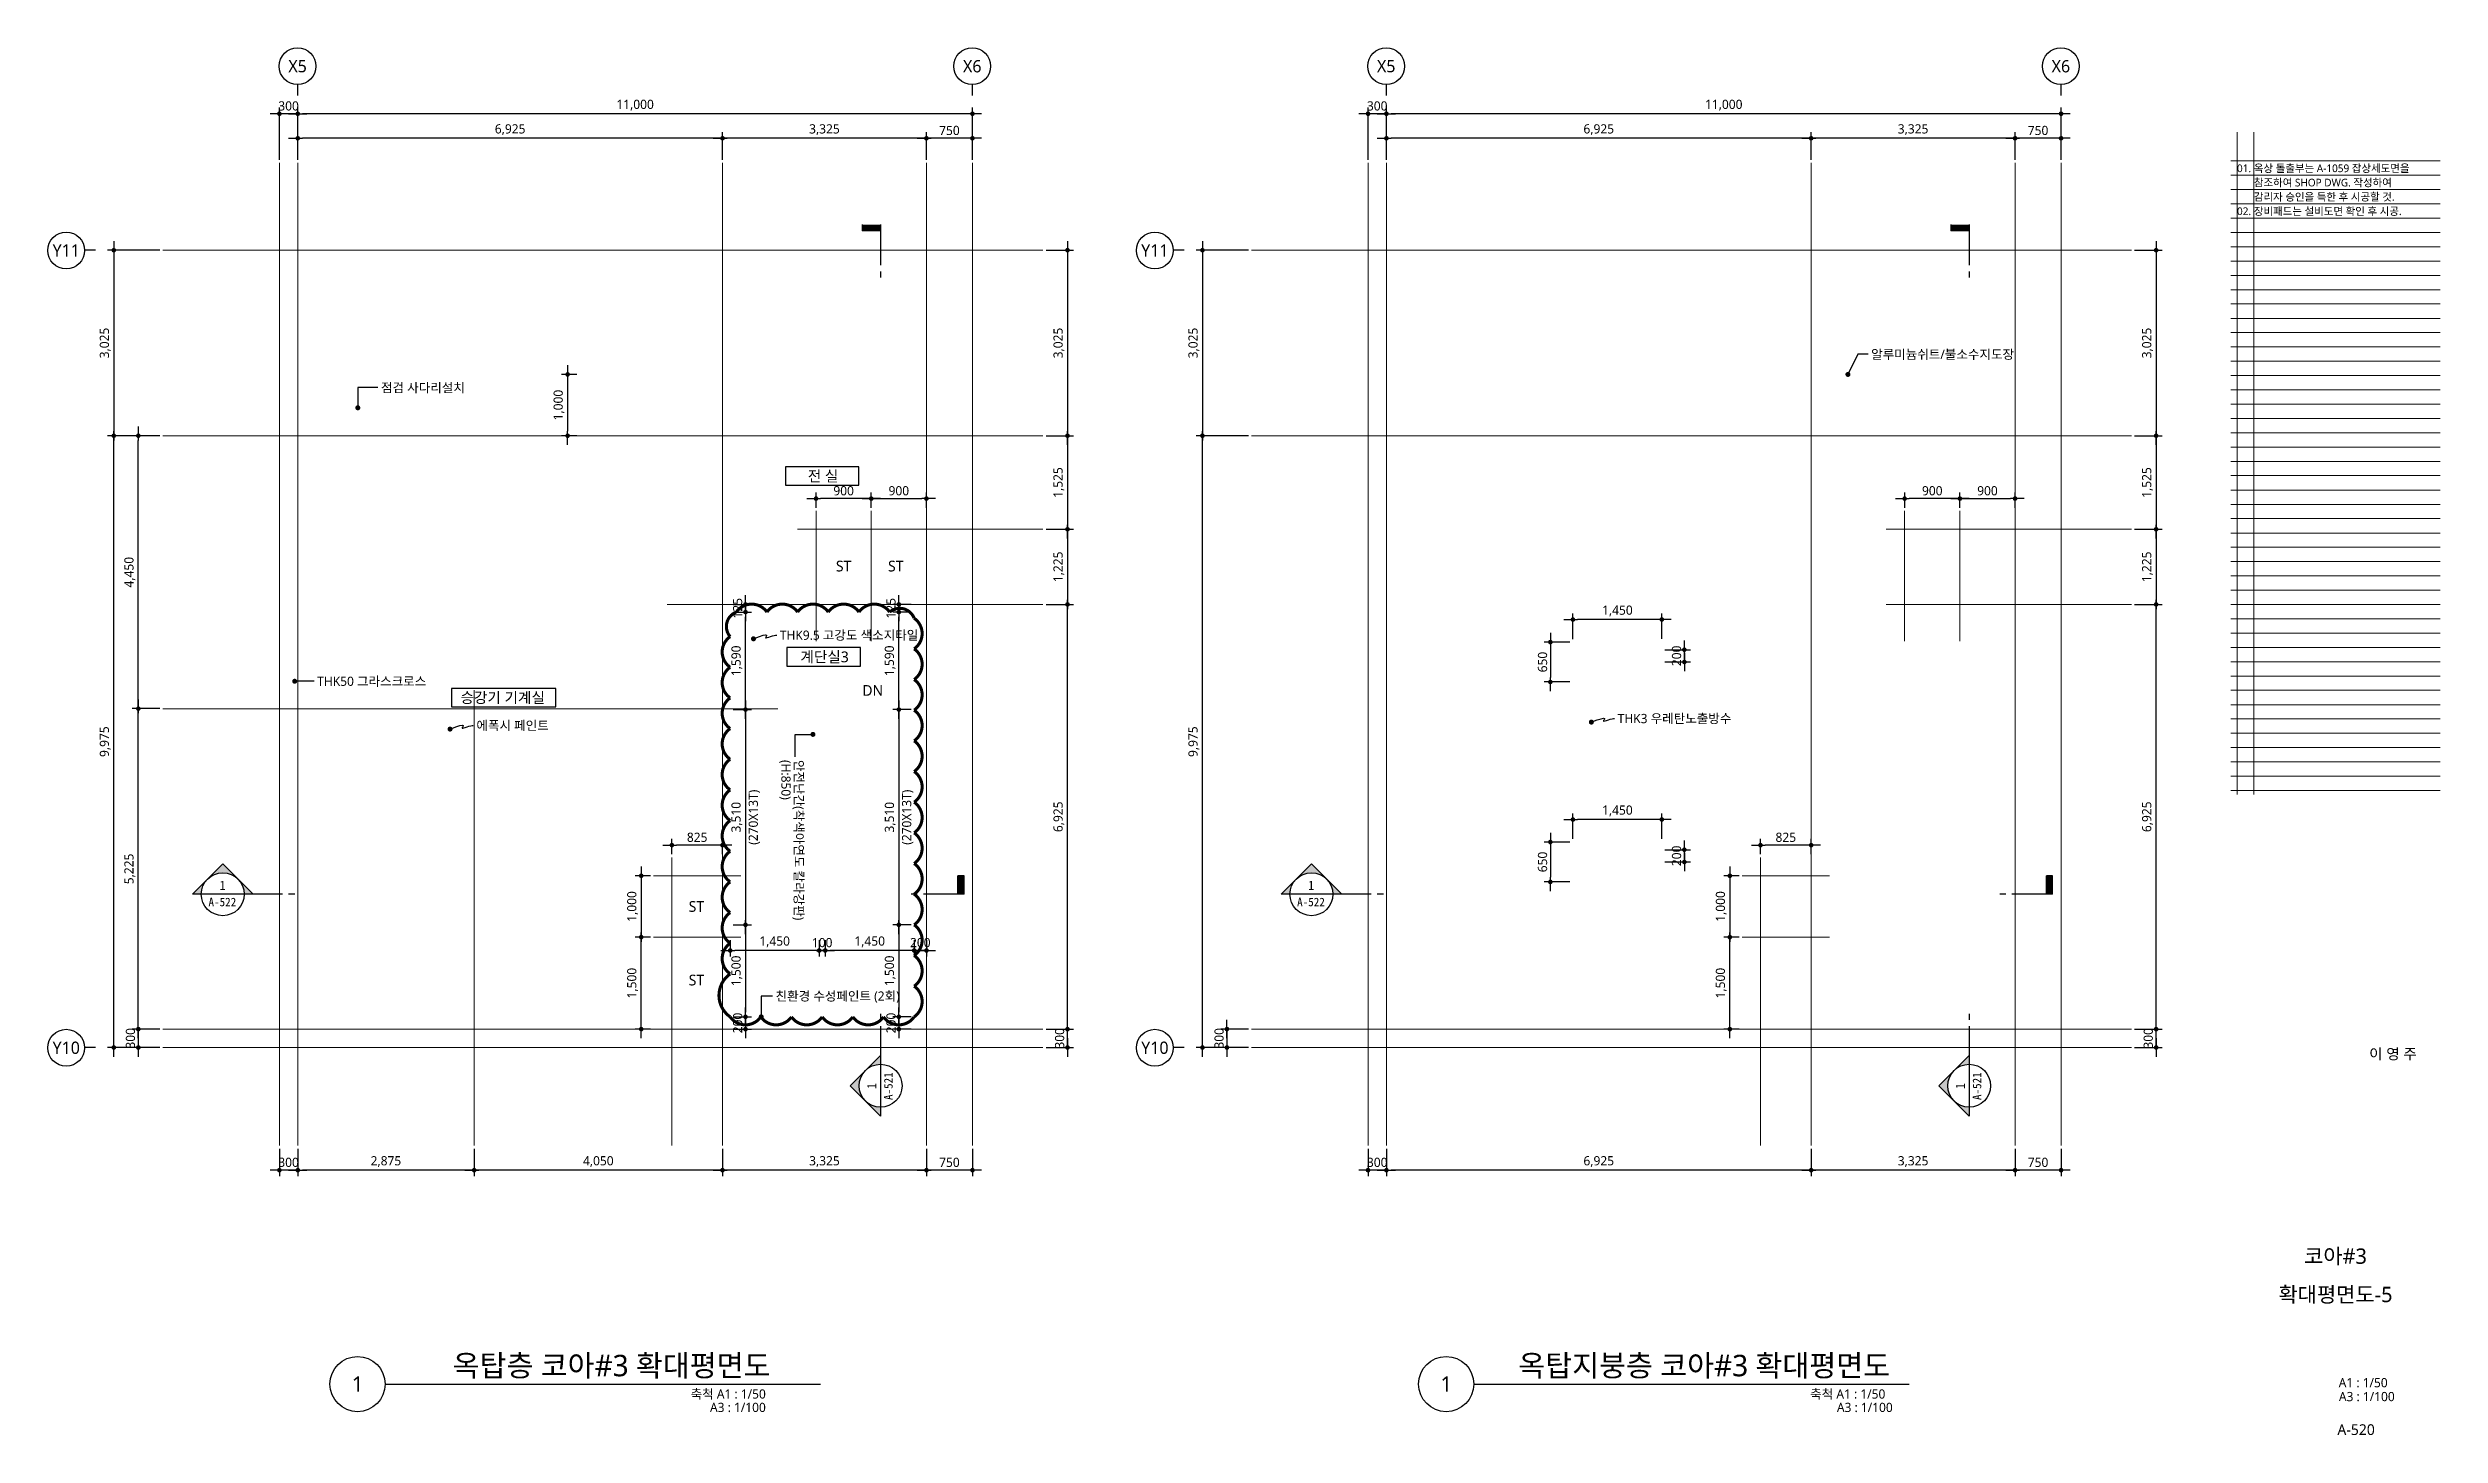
# Model space of a CAD drawing. Header units: millimetres. Extents: x 1424731 to 1631737, y 707248 to 849681.
# Drawn here: x 1592731 to 1631737, y 788374 to 810994 of the extents above; entities that cross this region are included whole.
import ezdxf
from ezdxf.enums import TextEntityAlignment as Align

# ---------------------------------------------------------------- set-up
doc = ezdxf.new("R2010")
doc.units = ezdxf.units.MM
doc.header["$MEASUREMENT"] = 0
doc.linetypes.add('CEN', pattern=[62, 60, -1, 0, -1])
doc.layers.get('0').update_dxf_attribs({"linetype": 'CONTINUOUS'})
for name, color, linetype, lineweight in [('A-AXIS-BUBL', 7, 'CONTINUOUS', 25), ('A-BORD-TEXT', 3, 'CONTINUOUS', 25), ('A-CNTL', 1, 'CEN', 15), ('A-DIMS', 7, 'CONTINUOUS', 25), ('A-MKXS-LEAD', 7, 'CONTINUOUS', 25), ('A-MKXS-MAK1', 3, 'CONTINUOUS', 25), ('A-MKXS-TEXT1', 3, 'CONTINUOUS', 25), ('A-MKXS-TEXT2', 7, 'CONTINUOUS', 25), ('A-MKXX-NAME', 3, 'CONTINUOUS', 25), ('A-MKXX-SYMB', 7, 'CONTINUOUS', 25), ('A-XXXX-SYMB', 7, 'CONTINUOUS', 25), ('A-XXXX-TXT1', 3, 'CONTINUOUS', 25), ('A-XXXX-TXT2', 3, 'CONTINUOUS', 25), ('REV-202205', 20, 'CONTINUOUS', 25)]:
    doc.layers.add(name, color=color, linetype=linetype, lineweight=lineweight)
doc.layers.add('A-XXXX-NPLT', color=144, linetype='CONTINUOUS', lineweight=15, plot=False)
doc.styles.add('HY울릉도L', font='')
doc.styles.add('돋움체', font='')
doc.styles.add('맑은 고딕', font='malgun.ttf')
doc.styles.add('맑은고딕', font='malgun.ttf')
doc.styles.get('HY울릉도L').set_extended_font_data('HYwulM')
doc.styles.get('돋움체').set_extended_font_data('DotumChe')
doc.dimstyles.new('CDIM', dxfattribs={"dimtxt": 3, "dimasz": 1.5, "dimexe": 2, "dimexo": 1, "dimgap": 1, "dimtad": 1, "dimdec": 0, "dimrnd": 0.5, "dimzin": 0, "dimdsep": 32, "dimlunit": 6, "dimtxsty": 'HY울릉도L', "dimblk1": '_CIDOT', "dimblk2": '_CIDOT', "dimsah": 1, "dimcen": 5.5, "dimclrd": 2, "dimclre": 2, "dimclrt": 7, "dimadec": 0, "dimazin": 0, "dimtfac": 1, "dimtdec": 0, "dimtix": 1, "dimtmove": 2, "dimatfit": 1, "dimldrblk": '_CIDOT', "dimfxl": 1, "dimtolj": 1, "dimtzin": 0, "dimlwd": -1, "dimarcsym": 0})

msp = doc.modelspace()

# ---------------------------------------------------------------- texts
at = {"layer": 'A-BORD-TEXT', "style": '맑은고딕'}
for s, height, p in [('이 영 주', 175, (1631356.3, 794502.3)), ('A1 : 1/50', 150, (1630881.5, 789154.6)), ('A3 : 1/100', 150, (1630996.4, 788927.9)), ('A-520', 175, (1630671.7, 788376.1))]:
    msp.add_text(s, height=height, dxfattribs=at).set_placement(p, align=Align.RIGHT)
for s, p in [('코아#3', (1630030.7, 791292.4)), ('확대평면도-5', (1630030.7, 790667.4))]:
    msp.add_text(s, height=250, dxfattribs=at).set_placement(p, align=Align.MIDDLE_CENTER)
at = {"layer": 'A-MKXS-TEXT1', "style": '맑은고딕'}
for s, p in [('알루미늄쉬트/불소수지도장', (1622458.8, 805996.8)), ('점검 사다리설치', (1598162.3, 805453.1)), ('THK9.5 고강도 색소지타일', (1604665.5, 801417.3)), ('THK50 그라스크로스', (1597123, 800665.9)), ('에폭시 페인트', (1599718.2, 799944.5)), ('THK3 우레탄노출방수', (1618326.8, 800058.3)), ('친환경 수성페인트 (2회)', (1604596, 795533.1))]:
    msp.add_text(s, height=150, dxfattribs=at).set_placement(p, align=Align.MIDDLE_LEFT)
for s, p in [('(H:850)', (1604765.2, 799382.7)), ('안전난간(착색아연도 칼라강판)', (1604978.2, 799382.7))]:
    msp.add_text(s, height=150, rotation=270, dxfattribs=at).set_placement(p, align=Align.MIDDLE_LEFT)
at = {"layer": 'A-MKXX-NAME', "style": '맑은고딕'}
for s, p in [('전 실', (1605370.3, 804010.6)), ('ST', (1605705.7, 802543.7)), ('ST', (1606555.7, 802543.7)), ('계단실3', (1605395.5, 801063.7)), ('승강기 기계실', (1600147.3, 800399.7)), ('DN', (1606180.4, 800515.9)), ('ST', (1603305.7, 796993.7)), ('ST', (1603305.7, 795793.7))]:
    msp.add_text(s, height=175, dxfattribs=at).set_placement(p, align=Align.MIDDLE_CENTER)
at = {"layer": 'A-XXXX-TXT1', "style": '맑은고딕'}
for s, p in [('옥탑층 코아#3 확대평면도', (1604515.2, 789228.8)), ('옥탑지붕층 코아#3 확대평면도', (1622768.9, 789228.8))]:
    msp.add_text(s, height=350, dxfattribs=at).set_placement(p, align=Align.BOTTOM_RIGHT)
for p in [(1597780.7, 789206.2), (1615530.7, 789206.2)]:
    msp.add_text('1', height=250, dxfattribs=at).set_placement(p, align=Align.MIDDLE)
for s, p in [('축척 A1 : 1/50', (1604437.3, 789120)), ('축척 A1 : 1/50', (1622691, 789120)), ('A3 : 1/100', (1604437.3, 788901.1)), ('A3 : 1/100', (1622811.5, 788901.1))]:
    msp.add_text(s, height=150, dxfattribs=at).set_placement(p, align=Align.TOP_RIGHT)
at = {"layer": 'A-XXXX-TXT2', "ltscale": 0.2, "style": '맑은고딕'}
for s, p in [('X5', (1596802.8, 810693.7)), ('X6', (1607802.8, 810693.7)), ('X5', (1614552.8, 810693.7)), ('X6', (1625552.8, 810693.7)), ('Y11', (1593030.7, 807690.7)), ('Y11', (1610780.7, 807690.7)), ('Y10', (1593030.7, 794690.7)), ('Y10', (1610780.7, 794690.7))]:
    msp.add_text(s, height=200, dxfattribs=at).set_placement(p, align=Align.MIDDLE)

# ---------------------------------------------------------------- blocks, each defined once
blk = doc.blocks.new('_CIDOT')
at = {"color": 0, "linetype": 'ByBlock'}
blk.add_line((2, 0), (-1, 0), dxfattribs=at)
at = {"color": 0, "linetype": 'ByBlock', "const_width": 0.5}
blk.add_lwpolyline([(-0.25, 0, 1), (0.25, 0, 1)], format="xyb", close=True, dxfattribs=at)
blk = doc.blocks.new('*D158')
at = {"layer": 'A-DIMS', "lineweight": -2, "transparency": 16777216}
for p, q in [((1596806, 809169), (1596806, 810019)), ((1607806, 809169), (1607806, 810019))]:
    blk.add_line(p, q, dxfattribs=at)
at = {"layer": 'A-DIMS', "transparency": 16777216}
blk.add_line((1607731, 809919), (1596881, 809919), dxfattribs=at)
at = {"layer": 'A-DIMS', "transparency": 16777216, "xscale": 75, "yscale": 75, "zscale": 75, "rotation": 180}
blk.add_blockref('_CIDOT', (1596806, 809919), dxfattribs=at)
at = {"layer": 'A-DIMS', "transparency": 16777216, "xscale": 75, "yscale": 75, "zscale": 75}
blk.add_blockref('_CIDOT', (1607806, 809919), dxfattribs=at)
at = {"layer": 'A-DIMS', "color": 3, "transparency": 16777216, "insert": (1602306, 810059), "char_height": 150, "attachment_point": 5, "style": '맑은고딕'}
blk.add_mtext('\\A1;11,000', dxfattribs=at)
blk = doc.blocks.new('*D159')
at = {"layer": 'A-DIMS', "lineweight": -2, "transparency": 16777216}
for p, q in [((1607056, 809169), (1607056, 809619)), ((1607806, 809169), (1607806, 809619))]:
    blk.add_line(p, q, dxfattribs=at)
at = {"layer": 'A-DIMS', "transparency": 16777216}
blk.add_line((1607731, 809519), (1607131, 809519), dxfattribs=at)
at = {"layer": 'A-DIMS', "transparency": 16777216, "xscale": 75, "yscale": 75, "zscale": 75, "rotation": 180}
blk.add_blockref('_CIDOT', (1607056, 809519), dxfattribs=at)
at = {"layer": 'A-DIMS', "transparency": 16777216, "xscale": 75, "yscale": 75, "zscale": 75}
blk.add_blockref('_CIDOT', (1607806, 809519), dxfattribs=at)
at = {"layer": 'A-DIMS', "color": 3, "transparency": 16777216, "insert": (1607431, 809646), "char_height": 150, "attachment_point": 5, "style": '맑은고딕'}
blk.add_mtext('\\A1;750', dxfattribs=at)
blk = doc.blocks.new('*D160')
at = {"layer": 'A-DIMS', "lineweight": -2, "transparency": 16777216}
for p, q in [((1596806, 809169), (1596806, 809619)), ((1603731, 809169), (1603731, 809619))]:
    blk.add_line(p, q, dxfattribs=at)
at = {"layer": 'A-DIMS', "transparency": 16777216}
blk.add_line((1603656, 809519), (1596881, 809519), dxfattribs=at)
at = {"layer": 'A-DIMS', "transparency": 16777216, "xscale": 75, "yscale": 75, "zscale": 75, "rotation": 180}
blk.add_blockref('_CIDOT', (1596806, 809519), dxfattribs=at)
at = {"layer": 'A-DIMS', "transparency": 16777216, "xscale": 75, "yscale": 75, "zscale": 75}
blk.add_blockref('_CIDOT', (1603731, 809519), dxfattribs=at)
at = {"layer": 'A-DIMS', "color": 3, "transparency": 16777216, "insert": (1600268, 809659), "char_height": 150, "attachment_point": 5, "style": '맑은고딕'}
blk.add_mtext('\\A1;6,925', dxfattribs=at)
blk = doc.blocks.new('*D161')
at = {"layer": 'A-DIMS', "transparency": 16777216}
for p, q in [((1596431, 809919), (1596356, 809919)), ((1596806, 809919), (1596506, 809919)), ((1596881, 809919), (1596956, 809919))]:
    blk.add_line(p, q, dxfattribs=at)
at = {"layer": 'A-DIMS', "lineweight": -2, "transparency": 16777216}
for p, q in [((1596506, 809169), (1596506, 810019)), ((1596806, 809169), (1596806, 810019))]:
    blk.add_line(p, q, dxfattribs=at)
at = {"layer": 'A-DIMS', "transparency": 16777216, "xscale": 75, "yscale": 75, "zscale": 75}
blk.add_blockref('_CIDOT', (1596506, 809919), dxfattribs=at)
at = {"layer": 'A-DIMS', "transparency": 16777216, "xscale": 75, "yscale": 75, "zscale": 75, "rotation": 180}
blk.add_blockref('_CIDOT', (1596806, 809919), dxfattribs=at)
at = {"layer": 'A-DIMS', "color": 3, "transparency": 16777216, "insert": (1596656, 810046), "char_height": 150, "attachment_point": 5, "style": '맑은고딕'}
blk.add_mtext('\\A1;300', dxfattribs=at)
blk = doc.blocks.new('*D162')
at = {"layer": 'A-DIMS', "lineweight": -2, "transparency": 16777216}
for p, q in [((1594556, 800219), (1594106, 800219)), ((1594556, 794994), (1594106, 794994))]:
    blk.add_line(p, q, dxfattribs=at)
at = {"layer": 'A-DIMS', "transparency": 16777216}
blk.add_line((1594206, 795069), (1594206, 800144), dxfattribs=at)
at = {"layer": 'A-DIMS', "transparency": 16777216, "xscale": 75, "yscale": 75, "zscale": 75}
for p, rotation in [((1594206, 800219), 90), ((1594206, 794994), 270)]:
    blk.add_blockref('_CIDOT', p, dxfattribs=dict(at, rotation=rotation))
at = {"layer": 'A-DIMS', "color": 3, "transparency": 16777216, "insert": (1594066, 797606), "char_height": 150, "attachment_point": 5, "rotation": 90, "style": '맑은고딕'}
blk.add_mtext('\\A1;5,225', dxfattribs=at)
blk = doc.blocks.new('*D163')
at = {"layer": 'A-DIMS', "lineweight": -2, "transparency": 16777216}
for p, q in [((1594556, 804669), (1593706, 804669)), ((1594556, 794694), (1593706, 794694))]:
    blk.add_line(p, q, dxfattribs=at)
at = {"layer": 'A-DIMS', "transparency": 16777216}
blk.add_line((1593806, 794769), (1593806, 804594), dxfattribs=at)
at = {"layer": 'A-DIMS', "transparency": 16777216, "xscale": 75, "yscale": 75, "zscale": 75}
for p, rotation in [((1593806, 804669), 90), ((1593806, 794694), 270)]:
    blk.add_blockref('_CIDOT', p, dxfattribs=dict(at, rotation=rotation))
at = {"layer": 'A-DIMS', "color": 3, "transparency": 16777216, "insert": (1593666, 799681), "char_height": 150, "attachment_point": 5, "rotation": 90, "style": '맑은고딕'}
blk.add_mtext('\\A1;9,975', dxfattribs=at)
blk = doc.blocks.new('*D164')
at = {"layer": 'A-DIMS', "lineweight": -2, "transparency": 16777216}
for p, q in [((1609006, 794994), (1609456, 794994)), ((1609006, 794694), (1609456, 794694))]:
    blk.add_line(p, q, dxfattribs=at)
at = {"layer": 'A-DIMS', "transparency": 16777216}
for p, q in [((1609356, 795069), (1609356, 795144)), ((1609356, 794694), (1609356, 794994)), ((1609356, 794619), (1609356, 794544))]:
    blk.add_line(p, q, dxfattribs=at)
at = {"layer": 'A-DIMS', "transparency": 16777216, "xscale": 75, "yscale": 75, "zscale": 75}
for p, rotation in [((1609356, 794994), 270), ((1609356, 794694), 90)]:
    blk.add_blockref('_CIDOT', p, dxfattribs=dict(at, rotation=rotation))
at = {"layer": 'A-DIMS', "color": 3, "transparency": 16777216, "insert": (1609228, 794844), "char_height": 150, "attachment_point": 5, "rotation": 90, "style": '맑은고딕'}
blk.add_mtext('\\A1;300', dxfattribs=at)
blk = doc.blocks.new('*D165')
at = {"layer": 'A-DIMS', "lineweight": -2, "transparency": 16777216}
for p, q in [((1609006, 801919), (1609456, 801919)), ((1609006, 794994), (1609456, 794994))]:
    blk.add_line(p, q, dxfattribs=at)
at = {"layer": 'A-DIMS', "transparency": 16777216}
blk.add_line((1609356, 795069), (1609356, 801844), dxfattribs=at)
at = {"layer": 'A-DIMS', "transparency": 16777216, "xscale": 75, "yscale": 75, "zscale": 75}
for p, rotation in [((1609356, 801919), 90), ((1609356, 794994), 270)]:
    blk.add_blockref('_CIDOT', p, dxfattribs=dict(at, rotation=rotation))
at = {"layer": 'A-DIMS', "color": 3, "transparency": 16777216, "insert": (1609216, 798456), "char_height": 150, "attachment_point": 5, "rotation": 90, "style": '맑은고딕'}
blk.add_mtext('\\A1;6,925', dxfattribs=at)
blk = doc.blocks.new('*D166')
at = {"layer": 'A-DIMS', "lineweight": -2, "transparency": 16777216}
for p, q in [((1603731, 809169), (1603731, 809619)), ((1607056, 809169), (1607056, 809619))]:
    blk.add_line(p, q, dxfattribs=at)
at = {"layer": 'A-DIMS', "transparency": 16777216}
blk.add_line((1606981, 809519), (1603806, 809519), dxfattribs=at)
at = {"layer": 'A-DIMS', "transparency": 16777216, "xscale": 75, "yscale": 75, "zscale": 75, "rotation": 180}
blk.add_blockref('_CIDOT', (1603731, 809519), dxfattribs=at)
at = {"layer": 'A-DIMS', "transparency": 16777216, "xscale": 75, "yscale": 75, "zscale": 75}
blk.add_blockref('_CIDOT', (1607056, 809519), dxfattribs=at)
at = {"layer": 'A-DIMS', "color": 3, "transparency": 16777216, "insert": (1605393, 809659), "char_height": 150, "attachment_point": 5, "style": '맑은고딕'}
blk.add_mtext('\\A1;3,325', dxfattribs=at)
blk = doc.blocks.new('*D167')
at = {"layer": 'A-DIMS', "lineweight": -2, "transparency": 16777216}
for p, q in [((1596506, 793044), (1596506, 792594)), ((1596806, 793044), (1596806, 792594))]:
    blk.add_line(p, q, dxfattribs=at)
at = {"layer": 'A-DIMS', "transparency": 16777216}
for p, q in [((1596431, 792694), (1596356, 792694)), ((1596806, 792694), (1596506, 792694)), ((1596881, 792694), (1596956, 792694))]:
    blk.add_line(p, q, dxfattribs=at)
at = {"layer": 'A-DIMS', "transparency": 16777216, "xscale": 75, "yscale": 75, "zscale": 75}
blk.add_blockref('_CIDOT', (1596506, 792694), dxfattribs=at)
at = {"layer": 'A-DIMS', "transparency": 16777216, "xscale": 75, "yscale": 75, "zscale": 75, "rotation": 180}
blk.add_blockref('_CIDOT', (1596806, 792694), dxfattribs=at)
at = {"layer": 'A-DIMS', "color": 3, "transparency": 16777216, "insert": (1596656, 792821), "char_height": 150, "attachment_point": 5, "style": '맑은고딕'}
blk.add_mtext('\\A1;300', dxfattribs=at)
blk = doc.blocks.new('*D168')
at = {"layer": 'A-DIMS', "lineweight": -2, "transparency": 16777216}
for p, q in [((1596806, 793044), (1596806, 792594)), ((1599681, 793044), (1599681, 792594))]:
    blk.add_line(p, q, dxfattribs=at)
at = {"layer": 'A-DIMS', "transparency": 16777216}
blk.add_line((1599606, 792694), (1596881, 792694), dxfattribs=at)
at = {"layer": 'A-DIMS', "transparency": 16777216, "xscale": 75, "yscale": 75, "zscale": 75, "rotation": 180}
blk.add_blockref('_CIDOT', (1596806, 792694), dxfattribs=at)
at = {"layer": 'A-DIMS', "transparency": 16777216, "xscale": 75, "yscale": 75, "zscale": 75}
blk.add_blockref('_CIDOT', (1599681, 792694), dxfattribs=at)
at = {"layer": 'A-DIMS', "color": 3, "transparency": 16777216, "insert": (1598243, 792834), "char_height": 150, "attachment_point": 5, "style": '맑은고딕'}
blk.add_mtext('\\A1;2,875', dxfattribs=at)
blk = doc.blocks.new('*D169')
at = {"layer": 'A-DIMS', "lineweight": -2, "transparency": 16777216}
for p, q in [((1599681, 793044), (1599681, 792594)), ((1603731, 793044), (1603731, 792594))]:
    blk.add_line(p, q, dxfattribs=at)
at = {"layer": 'A-DIMS', "transparency": 16777216}
blk.add_line((1603656, 792694), (1599756, 792694), dxfattribs=at)
at = {"layer": 'A-DIMS', "transparency": 16777216, "xscale": 75, "yscale": 75, "zscale": 75, "rotation": 180}
blk.add_blockref('_CIDOT', (1599681, 792694), dxfattribs=at)
at = {"layer": 'A-DIMS', "transparency": 16777216, "xscale": 75, "yscale": 75, "zscale": 75}
blk.add_blockref('_CIDOT', (1603731, 792694), dxfattribs=at)
at = {"layer": 'A-DIMS', "color": 3, "transparency": 16777216, "insert": (1601706, 792834), "char_height": 150, "attachment_point": 5, "style": '맑은고딕'}
blk.add_mtext('\\A1;4,050', dxfattribs=at)
blk = doc.blocks.new('*D170')
at = {"layer": 'A-DIMS', "lineweight": -2, "transparency": 16777216}
for p, q in [((1603731, 793044), (1603731, 792594)), ((1607056, 793044), (1607056, 792594))]:
    blk.add_line(p, q, dxfattribs=at)
at = {"layer": 'A-DIMS', "transparency": 16777216}
blk.add_line((1606981, 792694), (1603806, 792694), dxfattribs=at)
at = {"layer": 'A-DIMS', "transparency": 16777216, "xscale": 75, "yscale": 75, "zscale": 75, "rotation": 180}
blk.add_blockref('_CIDOT', (1603731, 792694), dxfattribs=at)
at = {"layer": 'A-DIMS', "transparency": 16777216, "xscale": 75, "yscale": 75, "zscale": 75}
blk.add_blockref('_CIDOT', (1607056, 792694), dxfattribs=at)
at = {"layer": 'A-DIMS', "color": 3, "transparency": 16777216, "insert": (1605393, 792834), "char_height": 150, "attachment_point": 5, "style": '맑은고딕'}
blk.add_mtext('\\A1;3,325', dxfattribs=at)
blk = doc.blocks.new('*D171')
at = {"layer": 'A-DIMS', "lineweight": -2, "transparency": 16777216}
for p, q in [((1607056, 793044), (1607056, 792594)), ((1607806, 793044), (1607806, 792594))]:
    blk.add_line(p, q, dxfattribs=at)
at = {"layer": 'A-DIMS', "transparency": 16777216}
blk.add_line((1607731, 792694), (1607131, 792694), dxfattribs=at)
at = {"layer": 'A-DIMS', "transparency": 16777216, "xscale": 75, "yscale": 75, "zscale": 75, "rotation": 180}
blk.add_blockref('_CIDOT', (1607056, 792694), dxfattribs=at)
at = {"layer": 'A-DIMS', "transparency": 16777216, "xscale": 75, "yscale": 75, "zscale": 75}
blk.add_blockref('_CIDOT', (1607806, 792694), dxfattribs=at)
at = {"layer": 'A-DIMS', "color": 3, "transparency": 16777216, "insert": (1607431, 792821), "char_height": 150, "attachment_point": 5, "style": '맑은고딕'}
blk.add_mtext('\\A1;750', dxfattribs=at)
blk = doc.blocks.new('CORE 3- 단면')
at = {"layer": 'A-MKXS-MAK1'}
for points in [[(9245, 14613), (9245, 14713), (9545, 14713), (9545, 14613)], [(10806, 4095), (10906, 4095), (10906, 3795), (10806, 3795)]]:
    blk.add_hatch(color=256, dxfattribs=at).paths.add_polyline_path(points)
h = blk.add_hatch(color=256, dxfattribs=at)
h.paths.add_polyline_path([(-1180, 4290), (-933, 4042, 0.414214), (-1428, 4042)])
h.paths.add_polyline_path([(-933, 4042), (-685, 3795), (-830, 3795, 0.198912)])
h.paths.add_polyline_path([(-1428, 4042, 0.198912), (-1530, 3795), (-1675, 3795)])
h = blk.add_hatch(color=256, dxfattribs=at)
h.paths.add_polyline_path([(9050, 672), (9297, 919, 0.414214), (9297, 424)])
h.paths.add_polyline_path([(9297, 919), (9545, 1167), (9545, 1022, 0.198912)])
h.paths.add_polyline_path([(9297, 424, 0.198912), (9545, 322), (9545, 177)])
for p, q in [((9245, 14713), (9245, 14613)), ((9545, 14613), (9245, 14613)), ((9545, 14713), (9545, 14050)), ((9545, 13950), (9545, 13850)), ((-1675, 3795), (-1180, 4290)), ((-685, 3795), (-1180, 4290)), ((10906, 4095), (10806, 4095)), ((10806, 3795), (10806, 4095)), ((10906, 3795), (10906, 4095)), ((-207, 3795), (-1675, 3795)), ((-7, 3795), (-107, 3795)), ((10143, 3795), (10043, 3795)), ((10906, 3795), (10243, 3795)), ((9545, 1845), (9545, 1745)), ((9545, 1645), (9545, 177)), ((9545, 1167), (9050, 672)), ((9545, 177), (9050, 672))]:
    blk.add_line(p, q, dxfattribs=at)
for centre in [(-1180, 3795), (9545, 672)]:
    blk.add_circle(centre, 350, dxfattribs=at)
at = {"layer": 'A-MKXS-TEXT2', "style": '돋움체'}
for s, height, p in [('1', 150, (-1184, 3939)), ('A-522', 140, (-1187, 3667))]:
    blk.add_text(s, height=height, dxfattribs=at).set_placement(p, align=Align.MIDDLE)
for s, height, p in [('A-521', 140, (9673, 665)), ('1', 150, (9401, 668))]:
    blk.add_text(s, height=height, rotation=90, dxfattribs=at).set_placement(p, align=Align.MIDDLE)
blk = doc.blocks.new('*D389')
at = {"layer": 'A-DIMS', "lineweight": -2, "transparency": 16777216}
for p, q in [((1605256, 803494), (1605256, 803744)), ((1606156, 803494), (1606156, 803744))]:
    blk.add_line(p, q, dxfattribs=at)
at = {"layer": 'A-DIMS', "transparency": 16777216}
blk.add_line((1606081, 803644), (1605331, 803644), dxfattribs=at)
at = {"layer": 'A-DIMS', "transparency": 16777216, "xscale": 75, "yscale": 75, "zscale": 75, "rotation": 180}
blk.add_blockref('_CIDOT', (1605256, 803644), dxfattribs=at)
at = {"layer": 'A-DIMS', "transparency": 16777216, "xscale": 75, "yscale": 75, "zscale": 75}
blk.add_blockref('_CIDOT', (1606156, 803644), dxfattribs=at)
at = {"layer": 'A-DIMS', "color": 3, "transparency": 16777216, "insert": (1605706, 803771), "char_height": 150, "attachment_point": 5, "style": '맑은고딕'}
blk.add_mtext('\\A1;900', dxfattribs=at)
blk = doc.blocks.new('*D390')
at = {"layer": 'A-DIMS', "lineweight": -2, "transparency": 16777216}
for p, q in [((1606156, 803494), (1606156, 803744)), ((1607056, 803494), (1607056, 803744))]:
    blk.add_line(p, q, dxfattribs=at)
at = {"layer": 'A-DIMS', "transparency": 16777216}
blk.add_line((1606231, 803644), (1606981, 803644), dxfattribs=at)
at = {"layer": 'A-DIMS', "transparency": 16777216, "xscale": 75, "yscale": 75, "zscale": 75, "rotation": 180}
blk.add_blockref('_CIDOT', (1606156, 803644), dxfattribs=at)
at = {"layer": 'A-DIMS', "transparency": 16777216, "xscale": 75, "yscale": 75, "zscale": 75}
blk.add_blockref('_CIDOT', (1607056, 803644), dxfattribs=at)
at = {"layer": 'A-DIMS', "color": 3, "transparency": 16777216, "insert": (1606606, 803771), "char_height": 150, "attachment_point": 5, "style": '맑은고딕'}
blk.add_mtext('\\A1;900', dxfattribs=at)
blk = doc.blocks.new('*D386')
at = {"layer": 'A-DIMS', "lineweight": -2, "transparency": 16777216}
for p, q in [((1602556, 796494), (1602306, 796494)), ((1602556, 794994), (1602306, 794994))]:
    blk.add_line(p, q, dxfattribs=at)
at = {"layer": 'A-DIMS', "transparency": 16777216}
blk.add_line((1602406, 795069), (1602406, 796419), dxfattribs=at)
at = {"layer": 'A-DIMS', "transparency": 16777216, "xscale": 75, "yscale": 75, "zscale": 75}
for p, rotation in [((1602406, 796494), 90), ((1602406, 794994), 270)]:
    blk.add_blockref('_CIDOT', p, dxfattribs=dict(at, rotation=rotation))
at = {"layer": 'A-DIMS', "color": 3, "transparency": 16777216, "insert": (1602265, 795744), "char_height": 150, "attachment_point": 5, "rotation": 90, "style": '맑은고딕'}
blk.add_mtext('\\A1;1,500', dxfattribs=at)
blk = doc.blocks.new('*D387')
at = {"layer": 'A-DIMS', "lineweight": -2, "transparency": 16777216}
for p, q in [((1602556, 797494), (1602306, 797494)), ((1602556, 796494), (1602306, 796494))]:
    blk.add_line(p, q, dxfattribs=at)
at = {"layer": 'A-DIMS', "transparency": 16777216}
blk.add_line((1602406, 797419), (1602406, 796569), dxfattribs=at)
at = {"layer": 'A-DIMS', "transparency": 16777216, "xscale": 75, "yscale": 75, "zscale": 75}
for p, rotation in [((1602406, 797494), 90), ((1602406, 796494), 270)]:
    blk.add_blockref('_CIDOT', p, dxfattribs=dict(at, rotation=rotation))
at = {"layer": 'A-DIMS', "color": 3, "transparency": 16777216, "insert": (1602265, 796994), "char_height": 150, "attachment_point": 5, "rotation": 90, "style": '맑은고딕'}
blk.add_mtext('\\A1;1,000', dxfattribs=at)
blk = doc.blocks.new('*D388')
at = {"layer": 'A-DIMS', "lineweight": -2, "transparency": 16777216}
for p, q in [((1602906, 797844), (1602906, 798094)), ((1603731, 797844), (1603731, 798094))]:
    blk.add_line(p, q, dxfattribs=at)
at = {"layer": 'A-DIMS', "transparency": 16777216}
blk.add_line((1603656, 797994), (1602981, 797994), dxfattribs=at)
at = {"layer": 'A-DIMS', "transparency": 16777216, "xscale": 75, "yscale": 75, "zscale": 75, "rotation": 180}
blk.add_blockref('_CIDOT', (1602906, 797994), dxfattribs=at)
at = {"layer": 'A-DIMS', "transparency": 16777216, "xscale": 75, "yscale": 75, "zscale": 75}
blk.add_blockref('_CIDOT', (1603731, 797994), dxfattribs=at)
at = {"layer": 'A-DIMS', "color": 3, "transparency": 16777216, "insert": (1603318, 798121), "char_height": 150, "attachment_point": 5, "style": '맑은고딕'}
blk.add_mtext('\\A1;825', dxfattribs=at)
blk = doc.blocks.new('*D410')
at = {"layer": 'A-DIMS', "lineweight": -2, "transparency": 16777216}
for p, q in [((1609006, 803144), (1609456, 803144)), ((1609006, 801919), (1609456, 801919))]:
    blk.add_line(p, q, dxfattribs=at)
at = {"layer": 'A-DIMS', "transparency": 16777216}
blk.add_line((1609356, 803069), (1609356, 801994), dxfattribs=at)
at = {"layer": 'A-DIMS', "transparency": 16777216, "xscale": 75, "yscale": 75, "zscale": 75}
for p, rotation in [((1609356, 803144), 90), ((1609356, 801919), 270)]:
    blk.add_blockref('_CIDOT', p, dxfattribs=dict(at, rotation=rotation))
at = {"layer": 'A-DIMS', "color": 3, "transparency": 16777216, "insert": (1609215, 802531), "char_height": 150, "attachment_point": 5, "rotation": 90, "style": '맑은고딕'}
blk.add_mtext('\\A1;1,225', dxfattribs=at)
blk = doc.blocks.new('*D863')
at = {"layer": 'A-DIMS', "lineweight": -2, "transparency": 16777216}
for p, q in [((1603906, 801794), (1604206, 801794)), ((1603906, 800204), (1604206, 800204))]:
    blk.add_line(p, q, dxfattribs=at)
at = {"layer": 'A-DIMS', "transparency": 16777216}
blk.add_line((1604106, 800279), (1604106, 801719), dxfattribs=at)
at = {"layer": 'A-DIMS', "transparency": 16777216, "xscale": 75, "yscale": 75, "zscale": 75}
for p, rotation in [((1604106, 801794), 90), ((1604106, 800204), 270)]:
    blk.add_blockref('_CIDOT', p, dxfattribs=dict(at, rotation=rotation))
at = {"layer": 'A-DIMS', "color": 3, "transparency": 16777216, "insert": (1603965, 800999), "char_height": 150, "attachment_point": 5, "rotation": 90, "style": '맑은고딕'}
blk.add_mtext('\\A1;1,590', dxfattribs=at)
blk = doc.blocks.new('*D864')
at = {"layer": 'A-DIMS', "lineweight": -2, "transparency": 16777216}
for p, q in [((1603906, 800204), (1604206, 800204)), ((1603906, 796694), (1604206, 796694))]:
    blk.add_line(p, q, dxfattribs=at)
at = {"layer": 'A-DIMS', "transparency": 16777216}
blk.add_line((1604106, 800129), (1604106, 796769), dxfattribs=at)
at = {"layer": 'A-DIMS', "transparency": 16777216, "xscale": 75, "yscale": 75, "zscale": 75}
for p, rotation in [((1604106, 800204), 90), ((1604106, 796694), 270)]:
    blk.add_blockref('_CIDOT', p, dxfattribs=dict(at, rotation=rotation))
at = {"layer": 'A-DIMS', "color": 3, "transparency": 16777216, "char_height": 150, "attachment_point": 5, "rotation": 90, "style": '맑은고딕'}
for s, insert in [('\\A1;(270X13T)', (1604249, 798449)), ('\\A1;3,510', (1603965, 798449))]:
    blk.add_mtext(s, dxfattribs=dict(at, insert=insert))
blk = doc.blocks.new('*D865')
at = {"layer": 'A-DIMS', "lineweight": -2, "transparency": 16777216}
for p, q in [((1603906, 796694), (1604206, 796694)), ((1603906, 795194), (1604206, 795194))]:
    blk.add_line(p, q, dxfattribs=at)
at = {"layer": 'A-DIMS', "transparency": 16777216}
blk.add_line((1604106, 796619), (1604106, 795269), dxfattribs=at)
at = {"layer": 'A-DIMS', "transparency": 16777216, "xscale": 75, "yscale": 75, "zscale": 75}
for p, rotation in [((1604106, 796694), 90), ((1604106, 795194), 270)]:
    blk.add_blockref('_CIDOT', p, dxfattribs=dict(at, rotation=rotation))
at = {"layer": 'A-DIMS', "color": 3, "transparency": 16777216, "insert": (1603965, 795944), "char_height": 150, "attachment_point": 5, "rotation": 90, "style": '맑은고딕'}
blk.add_mtext('\\A1;1,500', dxfattribs=at)
blk = doc.blocks.new('*D866')
at = {"layer": 'A-DIMS', "transparency": 16777216}
for p, q in [((1604106, 801994), (1604106, 802069)), ((1604106, 801794), (1604106, 801919)), ((1604106, 801719), (1604106, 801644))]:
    blk.add_line(p, q, dxfattribs=at)
at = {"layer": 'A-DIMS', "lineweight": -2, "transparency": 16777216}
for p, q in [((1603906, 801919), (1604206, 801919)), ((1603906, 801794), (1604206, 801794))]:
    blk.add_line(p, q, dxfattribs=at)
at = {"layer": 'A-DIMS', "transparency": 16777216, "xscale": 75, "yscale": 75, "zscale": 75}
for p, rotation in [((1604106, 801919), 270), ((1604106, 801794), 90)]:
    blk.add_blockref('_CIDOT', p, dxfattribs=dict(at, rotation=rotation))
at = {"layer": 'A-DIMS', "color": 3, "transparency": 16777216, "insert": (1603978, 801856), "char_height": 150, "attachment_point": 5, "rotation": 90, "style": '맑은고딕'}
blk.add_mtext('\\A1;125', dxfattribs=at)
blk = doc.blocks.new('*D867')
at = {"layer": 'A-DIMS', "transparency": 16777216}
for p, q in [((1604106, 795269), (1604106, 795344)), ((1604106, 795194), (1604106, 794994)), ((1604106, 794919), (1604106, 794844))]:
    blk.add_line(p, q, dxfattribs=at)
at = {"layer": 'A-DIMS', "lineweight": -2, "transparency": 16777216}
for p, q in [((1603906, 795194), (1604206, 795194)), ((1603906, 794994), (1604206, 794994))]:
    blk.add_line(p, q, dxfattribs=at)
at = {"layer": 'A-DIMS', "transparency": 16777216, "xscale": 75, "yscale": 75, "zscale": 75}
for p, rotation in [((1604106, 795194), 270), ((1604106, 794994), 90)]:
    blk.add_blockref('_CIDOT', p, dxfattribs=dict(at, rotation=rotation))
at = {"layer": 'A-DIMS', "color": 3, "transparency": 16777216, "insert": (1603978, 795094), "char_height": 150, "attachment_point": 5, "rotation": 90, "style": '맑은고딕'}
blk.add_mtext('\\A1;200', dxfattribs=at)
blk = doc.blocks.new('*D868')
at = {"layer": 'A-DIMS', "lineweight": -2, "transparency": 16777216}
for p, q in [((1603856, 796444), (1603856, 796176)), ((1605306, 796444), (1605306, 796176))]:
    blk.add_line(p, q, dxfattribs=at)
at = {"layer": 'A-DIMS', "transparency": 16777216}
blk.add_line((1605231, 796276), (1603931, 796276), dxfattribs=at)
at = {"layer": 'A-DIMS', "transparency": 16777216, "xscale": 75, "yscale": 75, "zscale": 75, "rotation": 180}
blk.add_blockref('_CIDOT', (1603856, 796276), dxfattribs=at)
at = {"layer": 'A-DIMS', "transparency": 16777216, "xscale": 75, "yscale": 75, "zscale": 75}
blk.add_blockref('_CIDOT', (1605306, 796276), dxfattribs=at)
at = {"layer": 'A-DIMS', "color": 3, "transparency": 16777216, "insert": (1604581, 796417), "char_height": 150, "attachment_point": 5, "style": '맑은고딕'}
blk.add_mtext('\\A1;1,450', dxfattribs=at)
blk = doc.blocks.new('*D869')
at = {"layer": 'A-DIMS', "lineweight": -2, "transparency": 16777216}
for p, q in [((1606806, 800204), (1606506, 800204)), ((1606806, 796694), (1606506, 796694))]:
    blk.add_line(p, q, dxfattribs=at)
at = {"layer": 'A-DIMS', "transparency": 16777216}
blk.add_line((1606606, 800129), (1606606, 796769), dxfattribs=at)
at = {"layer": 'A-DIMS', "transparency": 16777216, "xscale": 75, "yscale": 75, "zscale": 75}
for p, rotation in [((1606606, 800204), 90), ((1606606, 796694), 270)]:
    blk.add_blockref('_CIDOT', p, dxfattribs=dict(at, rotation=rotation))
at = {"layer": 'A-DIMS', "color": 3, "transparency": 16777216, "char_height": 150, "attachment_point": 5, "rotation": 90, "style": '맑은고딕'}
for s, insert in [('\\A1;(270X13T)', (1606750, 798449)), ('\\A1;3,510', (1606466, 798449))]:
    blk.add_mtext(s, dxfattribs=dict(at, insert=insert))
blk = doc.blocks.new('*D870')
at = {"layer": 'A-DIMS', "lineweight": -2, "transparency": 16777216}
for p, q in [((1606806, 796694), (1606506, 796694)), ((1606806, 795194), (1606506, 795194))]:
    blk.add_line(p, q, dxfattribs=at)
at = {"layer": 'A-DIMS', "transparency": 16777216}
blk.add_line((1606606, 796619), (1606606, 795269), dxfattribs=at)
at = {"layer": 'A-DIMS', "transparency": 16777216, "xscale": 75, "yscale": 75, "zscale": 75}
for p, rotation in [((1606606, 796694), 90), ((1606606, 795194), 270)]:
    blk.add_blockref('_CIDOT', p, dxfattribs=dict(at, rotation=rotation))
at = {"layer": 'A-DIMS', "color": 3, "transparency": 16777216, "insert": (1606466, 795944), "char_height": 150, "attachment_point": 5, "rotation": 90, "style": '맑은고딕'}
blk.add_mtext('\\A1;1,500', dxfattribs=at)
blk = doc.blocks.new('*D871')
at = {"layer": 'A-DIMS', "transparency": 16777216}
for p, q in [((1606606, 795269), (1606606, 795344)), ((1606606, 795194), (1606606, 794994)), ((1606606, 794919), (1606606, 794844))]:
    blk.add_line(p, q, dxfattribs=at)
at = {"layer": 'A-DIMS', "lineweight": -2, "transparency": 16777216}
for p, q in [((1606806, 795194), (1606506, 795194)), ((1606806, 794994), (1606506, 794994))]:
    blk.add_line(p, q, dxfattribs=at)
at = {"layer": 'A-DIMS', "transparency": 16777216, "xscale": 75, "yscale": 75, "zscale": 75}
for p, rotation in [((1606606, 795194), 270), ((1606606, 794994), 90)]:
    blk.add_blockref('_CIDOT', p, dxfattribs=dict(at, rotation=rotation))
at = {"layer": 'A-DIMS', "color": 3, "transparency": 16777216, "insert": (1606479, 795094), "char_height": 150, "attachment_point": 5, "rotation": 90, "style": '맑은고딕'}
blk.add_mtext('\\A1;200', dxfattribs=at)
blk = doc.blocks.new('*D872')
at = {"layer": 'A-DIMS', "lineweight": -2, "transparency": 16777216}
for p, q in [((1606806, 801794), (1606506, 801794)), ((1606806, 800204), (1606506, 800204))]:
    blk.add_line(p, q, dxfattribs=at)
at = {"layer": 'A-DIMS', "transparency": 16777216}
blk.add_line((1606606, 800279), (1606606, 801719), dxfattribs=at)
at = {"layer": 'A-DIMS', "transparency": 16777216, "xscale": 75, "yscale": 75, "zscale": 75}
for p, rotation in [((1606606, 801794), 90), ((1606606, 800204), 270)]:
    blk.add_blockref('_CIDOT', p, dxfattribs=dict(at, rotation=rotation))
at = {"layer": 'A-DIMS', "color": 3, "transparency": 16777216, "insert": (1606465, 800999), "char_height": 150, "attachment_point": 5, "rotation": 90, "style": '맑은고딕'}
blk.add_mtext('\\A1;1,590', dxfattribs=at)
blk = doc.blocks.new('*D873')
at = {"layer": 'A-DIMS', "transparency": 16777216}
for p, q in [((1606606, 801994), (1606606, 802069)), ((1606606, 801794), (1606606, 801919)), ((1606606, 801719), (1606606, 801644))]:
    blk.add_line(p, q, dxfattribs=at)
at = {"layer": 'A-DIMS', "lineweight": -2, "transparency": 16777216}
for p, q in [((1606806, 801919), (1606506, 801919)), ((1606806, 801794), (1606506, 801794))]:
    blk.add_line(p, q, dxfattribs=at)
at = {"layer": 'A-DIMS', "transparency": 16777216, "xscale": 75, "yscale": 75, "zscale": 75}
for p, rotation in [((1606606, 801919), 270), ((1606606, 801794), 90)]:
    blk.add_blockref('_CIDOT', p, dxfattribs=dict(at, rotation=rotation))
at = {"layer": 'A-DIMS', "color": 3, "transparency": 16777216, "insert": (1606478, 801856), "char_height": 150, "attachment_point": 5, "rotation": 90, "style": '맑은고딕'}
blk.add_mtext('\\A1;125', dxfattribs=at)
blk = doc.blocks.new('*D874')
at = {"layer": 'A-DIMS', "transparency": 16777216}
for p, q in [((1605231, 796276), (1605156, 796276)), ((1605406, 796276), (1605306, 796276)), ((1605481, 796276), (1605556, 796276))]:
    blk.add_line(p, q, dxfattribs=at)
at = {"layer": 'A-DIMS', "lineweight": -2, "transparency": 16777216}
for p, q in [((1605306, 796444), (1605306, 796176)), ((1605406, 796444), (1605406, 796176))]:
    blk.add_line(p, q, dxfattribs=at)
at = {"layer": 'A-DIMS', "transparency": 16777216, "xscale": 75, "yscale": 75, "zscale": 75}
blk.add_blockref('_CIDOT', (1605306, 796276), dxfattribs=at)
at = {"layer": 'A-DIMS', "transparency": 16777216, "xscale": 75, "yscale": 75, "zscale": 75, "rotation": 180}
blk.add_blockref('_CIDOT', (1605406, 796276), dxfattribs=at)
at = {"layer": 'A-DIMS', "color": 3, "transparency": 16777216, "insert": (1605356, 796404), "char_height": 150, "attachment_point": 5, "style": '맑은고딕'}
blk.add_mtext('\\A1;100', dxfattribs=at)
blk = doc.blocks.new('*D875')
at = {"layer": 'A-DIMS', "lineweight": -2, "transparency": 16777216}
for p, q in [((1605406, 796444), (1605406, 796176)), ((1606856, 796444), (1606856, 796176))]:
    blk.add_line(p, q, dxfattribs=at)
at = {"layer": 'A-DIMS', "transparency": 16777216}
blk.add_line((1606781, 796276), (1605481, 796276), dxfattribs=at)
at = {"layer": 'A-DIMS', "transparency": 16777216, "xscale": 75, "yscale": 75, "zscale": 75, "rotation": 180}
blk.add_blockref('_CIDOT', (1605406, 796276), dxfattribs=at)
at = {"layer": 'A-DIMS', "transparency": 16777216, "xscale": 75, "yscale": 75, "zscale": 75}
blk.add_blockref('_CIDOT', (1606856, 796276), dxfattribs=at)
at = {"layer": 'A-DIMS', "color": 3, "transparency": 16777216, "insert": (1606131, 796417), "char_height": 150, "attachment_point": 5, "style": '맑은고딕'}
blk.add_mtext('\\A1;1,450', dxfattribs=at)
blk = doc.blocks.new('*D876')
at = {"layer": 'A-DIMS', "transparency": 16777216}
for p, q in [((1606781, 796276), (1606706, 796276)), ((1607056, 796276), (1606856, 796276)), ((1607131, 796276), (1607206, 796276))]:
    blk.add_line(p, q, dxfattribs=at)
at = {"layer": 'A-DIMS', "lineweight": -2, "transparency": 16777216}
for p, q in [((1606856, 796444), (1606856, 796176)), ((1607056, 796444), (1607056, 796176))]:
    blk.add_line(p, q, dxfattribs=at)
at = {"layer": 'A-DIMS', "transparency": 16777216, "xscale": 75, "yscale": 75, "zscale": 75}
blk.add_blockref('_CIDOT', (1606856, 796276), dxfattribs=at)
at = {"layer": 'A-DIMS', "transparency": 16777216, "xscale": 75, "yscale": 75, "zscale": 75, "rotation": 180}
blk.add_blockref('_CIDOT', (1607056, 796276), dxfattribs=at)
at = {"layer": 'A-DIMS', "color": 3, "transparency": 16777216, "insert": (1606956, 796404), "char_height": 150, "attachment_point": 5, "style": '맑은고딕'}
blk.add_mtext('\\A1;200', dxfattribs=at)
blk = doc.blocks.new('*D1064')
at = {"layer": 'A-DIMS', "lineweight": -2, "transparency": 16777216}
for p, q in [((1594556, 804669), (1594106, 804669)), ((1594556, 800219), (1594106, 800219))]:
    blk.add_line(p, q, dxfattribs=at)
at = {"layer": 'A-DIMS', "transparency": 16777216}
blk.add_line((1594206, 800294), (1594206, 804594), dxfattribs=at)
at = {"layer": 'A-DIMS', "transparency": 16777216, "xscale": 75, "yscale": 75, "zscale": 75}
for p, rotation in [((1594206, 804669), 90), ((1594206, 800219), 270)]:
    blk.add_blockref('_CIDOT', p, dxfattribs=dict(at, rotation=rotation))
at = {"layer": 'A-DIMS', "color": 3, "transparency": 16777216, "insert": (1594066, 802444), "char_height": 150, "attachment_point": 5, "rotation": 90, "style": '맑은고딕'}
blk.add_mtext('\\A1;4,450', dxfattribs=at)
blk = doc.blocks.new('*D1065')
at = {"layer": 'A-DIMS', "lineweight": -2, "transparency": 16777216}
for p, q in [((1594556, 794994), (1594106, 794994)), ((1594556, 794694), (1594106, 794694))]:
    blk.add_line(p, q, dxfattribs=at)
at = {"layer": 'A-DIMS', "transparency": 16777216}
for p, q in [((1594206, 795069), (1594206, 795144)), ((1594206, 794994), (1594206, 794694)), ((1594206, 794619), (1594206, 794544))]:
    blk.add_line(p, q, dxfattribs=at)
at = {"layer": 'A-DIMS', "transparency": 16777216, "xscale": 75, "yscale": 75, "zscale": 75}
for p, rotation in [((1594206, 794994), 270), ((1594206, 794694), 90)]:
    blk.add_blockref('_CIDOT', p, dxfattribs=dict(at, rotation=rotation))
at = {"layer": 'A-DIMS', "color": 3, "transparency": 16777216, "insert": (1594078, 794844), "char_height": 150, "attachment_point": 5, "rotation": 90, "style": '맑은고딕'}
blk.add_mtext('\\A1;300', dxfattribs=at)
blk = doc.blocks.new('*D1066')
at = {"layer": 'A-DIMS', "lineweight": -2, "transparency": 16777216}
for p, q in [((1609006, 804669), (1609456, 804669)), ((1609006, 803144), (1609456, 803144))]:
    blk.add_line(p, q, dxfattribs=at)
at = {"layer": 'A-DIMS', "transparency": 16777216}
blk.add_line((1609356, 804594), (1609356, 803219), dxfattribs=at)
at = {"layer": 'A-DIMS', "transparency": 16777216, "xscale": 75, "yscale": 75, "zscale": 75}
for p, rotation in [((1609356, 804669), 90), ((1609356, 803144), 270)]:
    blk.add_blockref('_CIDOT', p, dxfattribs=dict(at, rotation=rotation))
at = {"layer": 'A-DIMS', "color": 3, "transparency": 16777216, "insert": (1609215, 803906), "char_height": 150, "attachment_point": 5, "rotation": 90, "style": '맑은고딕'}
blk.add_mtext('\\A1;1,525', dxfattribs=at)
blk = doc.blocks.new('*D1067')
at = {"layer": 'A-DIMS', "lineweight": -2, "transparency": 16777216}
for p, q in [((1609006, 807694), (1609456, 807694)), ((1609006, 804669), (1609456, 804669))]:
    blk.add_line(p, q, dxfattribs=at)
at = {"layer": 'A-DIMS', "transparency": 16777216}
blk.add_line((1609356, 807619), (1609356, 804744), dxfattribs=at)
at = {"layer": 'A-DIMS', "transparency": 16777216, "xscale": 75, "yscale": 75, "zscale": 75}
for p, rotation in [((1609356, 807694), 90), ((1609356, 804669), 270)]:
    blk.add_blockref('_CIDOT', p, dxfattribs=dict(at, rotation=rotation))
at = {"layer": 'A-DIMS', "color": 3, "transparency": 16777216, "insert": (1609216, 806181), "char_height": 150, "attachment_point": 5, "rotation": 90, "style": '맑은고딕'}
blk.add_mtext('\\A1;3,025', dxfattribs=at)
blk = doc.blocks.new('*D1068')
at = {"layer": 'A-DIMS', "lineweight": -2, "transparency": 16777216}
for p, q in [((1594556, 807694), (1593706, 807694)), ((1594556, 804669), (1593706, 804669))]:
    blk.add_line(p, q, dxfattribs=at)
at = {"layer": 'A-DIMS', "transparency": 16777216}
blk.add_line((1593806, 807619), (1593806, 804744), dxfattribs=at)
at = {"layer": 'A-DIMS', "transparency": 16777216, "xscale": 75, "yscale": 75, "zscale": 75}
for p, rotation in [((1593806, 807694), 90), ((1593806, 804669), 270)]:
    blk.add_blockref('_CIDOT', p, dxfattribs=dict(at, rotation=rotation))
at = {"layer": 'A-DIMS', "color": 3, "transparency": 16777216, "insert": (1593666, 806181), "char_height": 150, "attachment_point": 5, "rotation": 90, "style": '맑은고딕'}
blk.add_mtext('\\A1;3,025', dxfattribs=at)
blk = doc.blocks.new('*D1179')
at = {"layer": 'A-DIMS', "lineweight": -2, "transparency": 16777216}
for p, q in [((1614556, 809169), (1614556, 810019)), ((1625556, 809169), (1625556, 810019))]:
    blk.add_line(p, q, dxfattribs=at)
at = {"layer": 'A-DIMS', "transparency": 16777216}
blk.add_line((1625481, 809919), (1614631, 809919), dxfattribs=at)
at = {"layer": 'A-DIMS', "transparency": 16777216, "xscale": 75, "yscale": 75, "zscale": 75, "rotation": 180}
blk.add_blockref('_CIDOT', (1614556, 809919), dxfattribs=at)
at = {"layer": 'A-DIMS', "transparency": 16777216, "xscale": 75, "yscale": 75, "zscale": 75}
blk.add_blockref('_CIDOT', (1625556, 809919), dxfattribs=at)
at = {"layer": 'A-DIMS', "color": 3, "transparency": 16777216, "insert": (1620056, 810059), "char_height": 150, "attachment_point": 5, "style": '맑은고딕'}
blk.add_mtext('\\A1;11,000', dxfattribs=at)
blk = doc.blocks.new('*D1180')
at = {"layer": 'A-DIMS', "lineweight": -2, "transparency": 16777216}
for p, q in [((1624806, 809169), (1624806, 809619)), ((1625556, 809169), (1625556, 809619))]:
    blk.add_line(p, q, dxfattribs=at)
at = {"layer": 'A-DIMS', "transparency": 16777216}
blk.add_line((1625481, 809519), (1624881, 809519), dxfattribs=at)
at = {"layer": 'A-DIMS', "transparency": 16777216, "xscale": 75, "yscale": 75, "zscale": 75, "rotation": 180}
blk.add_blockref('_CIDOT', (1624806, 809519), dxfattribs=at)
at = {"layer": 'A-DIMS', "transparency": 16777216, "xscale": 75, "yscale": 75, "zscale": 75}
blk.add_blockref('_CIDOT', (1625556, 809519), dxfattribs=at)
at = {"layer": 'A-DIMS', "color": 3, "transparency": 16777216, "insert": (1625181, 809646), "char_height": 150, "attachment_point": 5, "style": '맑은고딕'}
blk.add_mtext('\\A1;750', dxfattribs=at)
blk = doc.blocks.new('*D1181')
at = {"layer": 'A-DIMS', "lineweight": -2, "transparency": 16777216}
for p, q in [((1614556, 809169), (1614556, 809619)), ((1621481, 809169), (1621481, 809619))]:
    blk.add_line(p, q, dxfattribs=at)
at = {"layer": 'A-DIMS', "transparency": 16777216}
blk.add_line((1621406, 809519), (1614631, 809519), dxfattribs=at)
at = {"layer": 'A-DIMS', "transparency": 16777216, "xscale": 75, "yscale": 75, "zscale": 75, "rotation": 180}
blk.add_blockref('_CIDOT', (1614556, 809519), dxfattribs=at)
at = {"layer": 'A-DIMS', "transparency": 16777216, "xscale": 75, "yscale": 75, "zscale": 75}
blk.add_blockref('_CIDOT', (1621481, 809519), dxfattribs=at)
at = {"layer": 'A-DIMS', "color": 3, "transparency": 16777216, "insert": (1618018, 809659), "char_height": 150, "attachment_point": 5, "style": '맑은고딕'}
blk.add_mtext('\\A1;6,925', dxfattribs=at)
blk = doc.blocks.new('*D1182')
at = {"layer": 'A-DIMS', "transparency": 16777216}
for p, q in [((1614181, 809919), (1614106, 809919)), ((1614556, 809919), (1614256, 809919)), ((1614631, 809919), (1614706, 809919))]:
    blk.add_line(p, q, dxfattribs=at)
at = {"layer": 'A-DIMS', "lineweight": -2, "transparency": 16777216}
for p, q in [((1614256, 809169), (1614256, 810019)), ((1614556, 809169), (1614556, 810019))]:
    blk.add_line(p, q, dxfattribs=at)
at = {"layer": 'A-DIMS', "transparency": 16777216, "xscale": 75, "yscale": 75, "zscale": 75}
blk.add_blockref('_CIDOT', (1614256, 809919), dxfattribs=at)
at = {"layer": 'A-DIMS', "transparency": 16777216, "xscale": 75, "yscale": 75, "zscale": 75, "rotation": 180}
blk.add_blockref('_CIDOT', (1614556, 809919), dxfattribs=at)
at = {"layer": 'A-DIMS', "color": 3, "transparency": 16777216, "insert": (1614406, 810046), "char_height": 150, "attachment_point": 5, "style": '맑은고딕'}
blk.add_mtext('\\A1;300', dxfattribs=at)
blk = doc.blocks.new('*D1183')
at = {"layer": 'A-DIMS', "lineweight": -2, "transparency": 16777216}
for p, q in [((1612306, 804669), (1611456, 804669)), ((1612306, 794694), (1611456, 794694))]:
    blk.add_line(p, q, dxfattribs=at)
at = {"layer": 'A-DIMS', "transparency": 16777216}
blk.add_line((1611556, 794769), (1611556, 804594), dxfattribs=at)
at = {"layer": 'A-DIMS', "transparency": 16777216, "xscale": 75, "yscale": 75, "zscale": 75}
for p, rotation in [((1611556, 804669), 90), ((1611556, 794694), 270)]:
    blk.add_blockref('_CIDOT', p, dxfattribs=dict(at, rotation=rotation))
at = {"layer": 'A-DIMS', "color": 3, "transparency": 16777216, "insert": (1611416, 799681), "char_height": 150, "attachment_point": 5, "rotation": 90, "style": '맑은고딕'}
blk.add_mtext('\\A1;9,975', dxfattribs=at)
blk = doc.blocks.new('*D1184')
at = {"layer": 'A-DIMS', "lineweight": -2, "transparency": 16777216}
for p, q in [((1626756, 794994), (1627206, 794994)), ((1626756, 794694), (1627206, 794694))]:
    blk.add_line(p, q, dxfattribs=at)
at = {"layer": 'A-DIMS', "transparency": 16777216}
for p, q in [((1627106, 795069), (1627106, 795144)), ((1627106, 794694), (1627106, 794994)), ((1627106, 794619), (1627106, 794544))]:
    blk.add_line(p, q, dxfattribs=at)
at = {"layer": 'A-DIMS', "transparency": 16777216, "xscale": 75, "yscale": 75, "zscale": 75}
for p, rotation in [((1627106, 794994), 270), ((1627106, 794694), 90)]:
    blk.add_blockref('_CIDOT', p, dxfattribs=dict(at, rotation=rotation))
at = {"layer": 'A-DIMS', "color": 3, "transparency": 16777216, "insert": (1626978, 794844), "char_height": 150, "attachment_point": 5, "rotation": 90, "style": '맑은고딕'}
blk.add_mtext('\\A1;300', dxfattribs=at)
blk = doc.blocks.new('*D1185')
at = {"layer": 'A-DIMS', "lineweight": -2, "transparency": 16777216}
for p, q in [((1626756, 801919), (1627206, 801919)), ((1626756, 794994), (1627206, 794994))]:
    blk.add_line(p, q, dxfattribs=at)
at = {"layer": 'A-DIMS', "transparency": 16777216}
blk.add_line((1627106, 795069), (1627106, 801844), dxfattribs=at)
at = {"layer": 'A-DIMS', "transparency": 16777216, "xscale": 75, "yscale": 75, "zscale": 75}
for p, rotation in [((1627106, 801919), 90), ((1627106, 794994), 270)]:
    blk.add_blockref('_CIDOT', p, dxfattribs=dict(at, rotation=rotation))
at = {"layer": 'A-DIMS', "color": 3, "transparency": 16777216, "insert": (1626966, 798456), "char_height": 150, "attachment_point": 5, "rotation": 90, "style": '맑은고딕'}
blk.add_mtext('\\A1;6,925', dxfattribs=at)
blk = doc.blocks.new('*D1186')
at = {"layer": 'A-DIMS', "lineweight": -2, "transparency": 16777216}
for p, q in [((1621481, 809169), (1621481, 809619)), ((1624806, 809169), (1624806, 809619))]:
    blk.add_line(p, q, dxfattribs=at)
at = {"layer": 'A-DIMS', "transparency": 16777216}
blk.add_line((1624731, 809519), (1621556, 809519), dxfattribs=at)
at = {"layer": 'A-DIMS', "transparency": 16777216, "xscale": 75, "yscale": 75, "zscale": 75, "rotation": 180}
blk.add_blockref('_CIDOT', (1621481, 809519), dxfattribs=at)
at = {"layer": 'A-DIMS', "transparency": 16777216, "xscale": 75, "yscale": 75, "zscale": 75}
blk.add_blockref('_CIDOT', (1624806, 809519), dxfattribs=at)
at = {"layer": 'A-DIMS', "color": 3, "transparency": 16777216, "insert": (1623143, 809659), "char_height": 150, "attachment_point": 5, "style": '맑은고딕'}
blk.add_mtext('\\A1;3,325', dxfattribs=at)
blk = doc.blocks.new('*D1187')
at = {"layer": 'A-DIMS', "lineweight": -2, "transparency": 16777216}
for p, q in [((1614256, 793044), (1614256, 792594)), ((1614556, 793044), (1614556, 792594))]:
    blk.add_line(p, q, dxfattribs=at)
at = {"layer": 'A-DIMS', "transparency": 16777216}
for p, q in [((1614181, 792694), (1614106, 792694)), ((1614556, 792694), (1614256, 792694)), ((1614631, 792694), (1614706, 792694))]:
    blk.add_line(p, q, dxfattribs=at)
at = {"layer": 'A-DIMS', "transparency": 16777216, "xscale": 75, "yscale": 75, "zscale": 75}
blk.add_blockref('_CIDOT', (1614256, 792694), dxfattribs=at)
at = {"layer": 'A-DIMS', "transparency": 16777216, "xscale": 75, "yscale": 75, "zscale": 75, "rotation": 180}
blk.add_blockref('_CIDOT', (1614556, 792694), dxfattribs=at)
at = {"layer": 'A-DIMS', "color": 3, "transparency": 16777216, "insert": (1614406, 792821), "char_height": 150, "attachment_point": 5, "style": '맑은고딕'}
blk.add_mtext('\\A1;300', dxfattribs=at)
blk = doc.blocks.new('*D1188')
at = {"layer": 'A-DIMS', "lineweight": -2, "transparency": 16777216}
for p, q in [((1614556, 793044), (1614556, 792594)), ((1621481, 793044), (1621481, 792594))]:
    blk.add_line(p, q, dxfattribs=at)
at = {"layer": 'A-DIMS', "transparency": 16777216}
blk.add_line((1621406, 792694), (1614631, 792694), dxfattribs=at)
at = {"layer": 'A-DIMS', "transparency": 16777216, "xscale": 75, "yscale": 75, "zscale": 75, "rotation": 180}
blk.add_blockref('_CIDOT', (1614556, 792694), dxfattribs=at)
at = {"layer": 'A-DIMS', "transparency": 16777216, "xscale": 75, "yscale": 75, "zscale": 75}
blk.add_blockref('_CIDOT', (1621481, 792694), dxfattribs=at)
at = {"layer": 'A-DIMS', "color": 3, "transparency": 16777216, "insert": (1618018, 792834), "char_height": 150, "attachment_point": 5, "style": '맑은고딕'}
blk.add_mtext('\\A1;6,925', dxfattribs=at)
blk = doc.blocks.new('*D1189')
at = {"layer": 'A-DIMS', "lineweight": -2, "transparency": 16777216}
for p, q in [((1621481, 793044), (1621481, 792594)), ((1624806, 793044), (1624806, 792594))]:
    blk.add_line(p, q, dxfattribs=at)
at = {"layer": 'A-DIMS', "transparency": 16777216}
blk.add_line((1624731, 792694), (1621556, 792694), dxfattribs=at)
at = {"layer": 'A-DIMS', "transparency": 16777216, "xscale": 75, "yscale": 75, "zscale": 75, "rotation": 180}
blk.add_blockref('_CIDOT', (1621481, 792694), dxfattribs=at)
at = {"layer": 'A-DIMS', "transparency": 16777216, "xscale": 75, "yscale": 75, "zscale": 75}
blk.add_blockref('_CIDOT', (1624806, 792694), dxfattribs=at)
at = {"layer": 'A-DIMS', "color": 3, "transparency": 16777216, "insert": (1623143, 792834), "char_height": 150, "attachment_point": 5, "style": '맑은고딕'}
blk.add_mtext('\\A1;3,325', dxfattribs=at)
blk = doc.blocks.new('*D1190')
at = {"layer": 'A-DIMS', "lineweight": -2, "transparency": 16777216}
for p, q in [((1624806, 793044), (1624806, 792594)), ((1625556, 793044), (1625556, 792594))]:
    blk.add_line(p, q, dxfattribs=at)
at = {"layer": 'A-DIMS', "transparency": 16777216}
blk.add_line((1625481, 792694), (1624881, 792694), dxfattribs=at)
at = {"layer": 'A-DIMS', "transparency": 16777216, "xscale": 75, "yscale": 75, "zscale": 75, "rotation": 180}
blk.add_blockref('_CIDOT', (1624806, 792694), dxfattribs=at)
at = {"layer": 'A-DIMS', "transparency": 16777216, "xscale": 75, "yscale": 75, "zscale": 75}
blk.add_blockref('_CIDOT', (1625556, 792694), dxfattribs=at)
at = {"layer": 'A-DIMS', "color": 3, "transparency": 16777216, "insert": (1625181, 792821), "char_height": 150, "attachment_point": 5, "style": '맑은고딕'}
blk.add_mtext('\\A1;750', dxfattribs=at)
blk = doc.blocks.new('*D1191')
at = {"layer": 'A-DIMS', "lineweight": -2, "transparency": 16777216}
for p, q in [((1626756, 803144), (1627206, 803144)), ((1626756, 801919), (1627206, 801919))]:
    blk.add_line(p, q, dxfattribs=at)
at = {"layer": 'A-DIMS', "transparency": 16777216}
blk.add_line((1627106, 803069), (1627106, 801994), dxfattribs=at)
at = {"layer": 'A-DIMS', "transparency": 16777216, "xscale": 75, "yscale": 75, "zscale": 75}
for p, rotation in [((1627106, 803144), 90), ((1627106, 801919), 270)]:
    blk.add_blockref('_CIDOT', p, dxfattribs=dict(at, rotation=rotation))
at = {"layer": 'A-DIMS', "color": 3, "transparency": 16777216, "insert": (1626965, 802531), "char_height": 150, "attachment_point": 5, "rotation": 90, "style": '맑은고딕'}
blk.add_mtext('\\A1;1,225', dxfattribs=at)
blk = doc.blocks.new('*D1175')
at = {"layer": 'A-DIMS', "lineweight": -2, "transparency": 16777216}
for p, q in [((1612306, 794994), (1611856, 794994)), ((1612306, 794694), (1611856, 794694))]:
    blk.add_line(p, q, dxfattribs=at)
at = {"layer": 'A-DIMS', "transparency": 16777216}
for p, q in [((1611956, 795069), (1611956, 795144)), ((1611956, 794994), (1611956, 794694)), ((1611956, 794619), (1611956, 794544))]:
    blk.add_line(p, q, dxfattribs=at)
at = {"layer": 'A-DIMS', "transparency": 16777216, "xscale": 75, "yscale": 75, "zscale": 75}
for p, rotation in [((1611956, 794994), 270), ((1611956, 794694), 90)]:
    blk.add_blockref('_CIDOT', p, dxfattribs=dict(at, rotation=rotation))
at = {"layer": 'A-DIMS', "color": 3, "transparency": 16777216, "insert": (1611828, 794844), "char_height": 150, "attachment_point": 5, "rotation": 90, "style": '맑은고딕'}
blk.add_mtext('\\A1;300', dxfattribs=at)
blk = doc.blocks.new('*D1176')
at = {"layer": 'A-DIMS', "lineweight": -2, "transparency": 16777216}
for p, q in [((1626756, 804669), (1627206, 804669)), ((1626756, 803144), (1627206, 803144))]:
    blk.add_line(p, q, dxfattribs=at)
at = {"layer": 'A-DIMS', "transparency": 16777216}
blk.add_line((1627106, 804594), (1627106, 803219), dxfattribs=at)
at = {"layer": 'A-DIMS', "transparency": 16777216, "xscale": 75, "yscale": 75, "zscale": 75}
for p, rotation in [((1627106, 804669), 90), ((1627106, 803144), 270)]:
    blk.add_blockref('_CIDOT', p, dxfattribs=dict(at, rotation=rotation))
at = {"layer": 'A-DIMS', "color": 3, "transparency": 16777216, "insert": (1626965, 803906), "char_height": 150, "attachment_point": 5, "rotation": 90, "style": '맑은고딕'}
blk.add_mtext('\\A1;1,525', dxfattribs=at)
blk = doc.blocks.new('*D1177')
at = {"layer": 'A-DIMS', "lineweight": -2, "transparency": 16777216}
for p, q in [((1626756, 807694), (1627206, 807694)), ((1626756, 804669), (1627206, 804669))]:
    blk.add_line(p, q, dxfattribs=at)
at = {"layer": 'A-DIMS', "transparency": 16777216}
blk.add_line((1627106, 807619), (1627106, 804744), dxfattribs=at)
at = {"layer": 'A-DIMS', "transparency": 16777216, "xscale": 75, "yscale": 75, "zscale": 75}
for p, rotation in [((1627106, 807694), 90), ((1627106, 804669), 270)]:
    blk.add_blockref('_CIDOT', p, dxfattribs=dict(at, rotation=rotation))
at = {"layer": 'A-DIMS', "color": 3, "transparency": 16777216, "insert": (1626966, 806181), "char_height": 150, "attachment_point": 5, "rotation": 90, "style": '맑은고딕'}
blk.add_mtext('\\A1;3,025', dxfattribs=at)
blk = doc.blocks.new('*D1178')
at = {"layer": 'A-DIMS', "lineweight": -2, "transparency": 16777216}
for p, q in [((1612306, 807694), (1611456, 807694)), ((1612306, 804669), (1611456, 804669))]:
    blk.add_line(p, q, dxfattribs=at)
at = {"layer": 'A-DIMS', "transparency": 16777216}
blk.add_line((1611556, 807619), (1611556, 804744), dxfattribs=at)
at = {"layer": 'A-DIMS', "transparency": 16777216, "xscale": 75, "yscale": 75, "zscale": 75}
for p, rotation in [((1611556, 807694), 90), ((1611556, 804669), 270)]:
    blk.add_blockref('_CIDOT', p, dxfattribs=dict(at, rotation=rotation))
at = {"layer": 'A-DIMS', "color": 3, "transparency": 16777216, "insert": (1611416, 806181), "char_height": 150, "attachment_point": 5, "rotation": 90, "style": '맑은고딕'}
blk.add_mtext('\\A1;3,025', dxfattribs=at)
blk = doc.blocks.new('*D1192')
at = {"layer": 'A-DIMS', "lineweight": -2, "transparency": 16777216}
for p, q in [((1620306, 796494), (1620056, 796494)), ((1620306, 794994), (1620056, 794994))]:
    blk.add_line(p, q, dxfattribs=at)
at = {"layer": 'A-DIMS', "transparency": 16777216}
blk.add_line((1620156, 795069), (1620156, 796419), dxfattribs=at)
at = {"layer": 'A-DIMS', "transparency": 16777216, "xscale": 75, "yscale": 75, "zscale": 75}
for p, rotation in [((1620156, 796494), 90), ((1620156, 794994), 270)]:
    blk.add_blockref('_CIDOT', p, dxfattribs=dict(at, rotation=rotation))
at = {"layer": 'A-DIMS', "color": 3, "transparency": 16777216, "insert": (1620015, 795744), "char_height": 150, "attachment_point": 5, "rotation": 90, "style": '맑은고딕'}
blk.add_mtext('\\A1;1,500', dxfattribs=at)
blk = doc.blocks.new('*D1193')
at = {"layer": 'A-DIMS', "lineweight": -2, "transparency": 16777216}
for p, q in [((1620306, 797494), (1620056, 797494)), ((1620306, 796494), (1620056, 796494))]:
    blk.add_line(p, q, dxfattribs=at)
at = {"layer": 'A-DIMS', "transparency": 16777216}
blk.add_line((1620156, 797419), (1620156, 796569), dxfattribs=at)
at = {"layer": 'A-DIMS', "transparency": 16777216, "xscale": 75, "yscale": 75, "zscale": 75}
for p, rotation in [((1620156, 797494), 90), ((1620156, 796494), 270)]:
    blk.add_blockref('_CIDOT', p, dxfattribs=dict(at, rotation=rotation))
at = {"layer": 'A-DIMS', "color": 3, "transparency": 16777216, "insert": (1620015, 796994), "char_height": 150, "attachment_point": 5, "rotation": 90, "style": '맑은고딕'}
blk.add_mtext('\\A1;1,000', dxfattribs=at)
blk = doc.blocks.new('*D1194')
at = {"layer": 'A-DIMS', "lineweight": -2, "transparency": 16777216}
for p, q in [((1620656, 797844), (1620656, 798094)), ((1621481, 797844), (1621481, 798094))]:
    blk.add_line(p, q, dxfattribs=at)
at = {"layer": 'A-DIMS', "transparency": 16777216}
blk.add_line((1621406, 797994), (1620731, 797994), dxfattribs=at)
at = {"layer": 'A-DIMS', "transparency": 16777216, "xscale": 75, "yscale": 75, "zscale": 75, "rotation": 180}
blk.add_blockref('_CIDOT', (1620656, 797994), dxfattribs=at)
at = {"layer": 'A-DIMS', "transparency": 16777216, "xscale": 75, "yscale": 75, "zscale": 75}
blk.add_blockref('_CIDOT', (1621481, 797994), dxfattribs=at)
at = {"layer": 'A-DIMS', "color": 3, "transparency": 16777216, "insert": (1621068, 798121), "char_height": 150, "attachment_point": 5, "style": '맑은고딕'}
blk.add_mtext('\\A1;825', dxfattribs=at)
blk = doc.blocks.new('*D1195')
at = {"layer": 'A-DIMS', "lineweight": -2, "transparency": 16777216}
for p, q in [((1623006, 803494), (1623006, 803744)), ((1623906, 803494), (1623906, 803744))]:
    blk.add_line(p, q, dxfattribs=at)
at = {"layer": 'A-DIMS', "transparency": 16777216}
blk.add_line((1623831, 803644), (1623081, 803644), dxfattribs=at)
at = {"layer": 'A-DIMS', "transparency": 16777216, "xscale": 75, "yscale": 75, "zscale": 75, "rotation": 180}
blk.add_blockref('_CIDOT', (1623006, 803644), dxfattribs=at)
at = {"layer": 'A-DIMS', "transparency": 16777216, "xscale": 75, "yscale": 75, "zscale": 75}
blk.add_blockref('_CIDOT', (1623906, 803644), dxfattribs=at)
at = {"layer": 'A-DIMS', "color": 3, "transparency": 16777216, "insert": (1623456, 803771), "char_height": 150, "attachment_point": 5, "style": '맑은고딕'}
blk.add_mtext('\\A1;900', dxfattribs=at)
blk = doc.blocks.new('*D1196')
at = {"layer": 'A-DIMS', "lineweight": -2, "transparency": 16777216}
for p, q in [((1623906, 803494), (1623906, 803744)), ((1624806, 803494), (1624806, 803744))]:
    blk.add_line(p, q, dxfattribs=at)
at = {"layer": 'A-DIMS', "transparency": 16777216}
blk.add_line((1623981, 803644), (1624731, 803644), dxfattribs=at)
at = {"layer": 'A-DIMS', "transparency": 16777216, "xscale": 75, "yscale": 75, "zscale": 75, "rotation": 180}
blk.add_blockref('_CIDOT', (1623906, 803644), dxfattribs=at)
at = {"layer": 'A-DIMS', "transparency": 16777216, "xscale": 75, "yscale": 75, "zscale": 75}
blk.add_blockref('_CIDOT', (1624806, 803644), dxfattribs=at)
at = {"layer": 'A-DIMS', "color": 3, "transparency": 16777216, "insert": (1624356, 803771), "char_height": 150, "attachment_point": 5, "style": '맑은고딕'}
blk.add_mtext('\\A1;900', dxfattribs=at)
blk = doc.blocks.new('*D1247')
at = {"layer": 'A-DIMS', "lineweight": -2, "transparency": 16777216}
for p, q in [((1601356, 805669), (1601106, 805669)), ((1601356, 804669), (1601106, 804669))]:
    blk.add_line(p, q, dxfattribs=at)
at = {"layer": 'A-DIMS', "transparency": 16777216}
blk.add_line((1601206, 805594), (1601206, 804744), dxfattribs=at)
at = {"layer": 'A-DIMS', "transparency": 16777216, "xscale": 75, "yscale": 75, "zscale": 75}
for p, rotation in [((1601206, 805669), 90), ((1601206, 804669), 270)]:
    blk.add_blockref('_CIDOT', p, dxfattribs=dict(at, rotation=rotation))
at = {"layer": 'A-DIMS', "color": 3, "transparency": 16777216, "insert": (1601065, 805169), "char_height": 150, "attachment_point": 5, "rotation": 90, "style": '맑은고딕'}
blk.add_mtext('\\A1;1,000', dxfattribs=at)
blk = doc.blocks.new('NOTE(220317)')
at = {"layer": 'A-XXXX-NPLT'}
for p, q in [((1010650, 179733), (1010650, 175413)), ((1010760, 179733), (1010760, 175413)), ((1010610, 179546), (1011975, 179546)), ((1010610, 179453), (1011975, 179453)), ((1010610, 179359), (1011975, 179359)), ((1010610, 179266), (1011975, 179266)), ((1010610, 179173), (1011975, 179173)), ((1010610, 179079), (1011975, 179079)), ((1010610, 178986), (1011975, 178986)), ((1010610, 178893), (1011975, 178893)), ((1010610, 178799), (1011975, 178799)), ((1010610, 178706), (1011975, 178706)), ((1010610, 178613), (1011975, 178613)), ((1010610, 178519), (1011975, 178519)), ((1010610, 178426), (1011975, 178426)), ((1010610, 178333), (1011975, 178333)), ((1010610, 178239), (1011975, 178239)), ((1010610, 178146), (1011975, 178146)), ((1010610, 178053), (1011975, 178053)), ((1010610, 177959), (1011975, 177959)), ((1010610, 177866), (1011975, 177866)), ((1010610, 177773), (1011975, 177773)), ((1010610, 177679), (1011975, 177679)), ((1010610, 177586), (1011975, 177586)), ((1010610, 177493), (1011975, 177493)), ((1010610, 177399), (1011975, 177399)), ((1010610, 177306), (1011975, 177306)), ((1010610, 177213), (1011975, 177213)), ((1010610, 177119), (1011975, 177119)), ((1010610, 177026), (1011975, 177026)), ((1010610, 176933), (1011975, 176933)), ((1010610, 176839), (1011975, 176839)), ((1010610, 176746), (1011975, 176746)), ((1010610, 176653), (1011975, 176653)), ((1010610, 176559), (1011975, 176559)), ((1010610, 176466), (1011975, 176466)), ((1010610, 176373), (1011975, 176373)), ((1010610, 176279), (1011975, 176279)), ((1010610, 176186), (1011975, 176186)), ((1010610, 176093), (1011975, 176093)), ((1010610, 175999), (1011975, 175999)), ((1010610, 175906), (1011975, 175906)), ((1010610, 175813), (1011975, 175813)), ((1010610, 175719), (1011975, 175719)), ((1010610, 175626), (1011975, 175626)), ((1010610, 175533), (1011975, 175533)), ((1010610, 175439), (1011975, 175439))]:
    blk.add_line(p, q, dxfattribs=at)
blk = doc.blocks.new('NOTE_확대평면도_1')
at = {"layer": 'A-XXXX-TXT2', "style": '맑은 고딕'}
for s, p in [('옥상 돌출부는 A-1059 잡상세도면을', (7631.5, 4901.4)), ('01.', (7576.5, 4901.4)), ('참조하여 SHOP DWG. 작성하여', (7631.5, 4854.8)), ('02.', (7576.5, 4761.4)), ('장비패드는 설비도면 확인 후 시공.', (7631.5, 4761.4)), ('감리자 승인을 득한 후 시공할 것.', (7631.5, 4808.1))]:
    blk.add_text(s, height=25, dxfattribs=at).set_placement(p, align=Align.MIDDLE_LEFT)
blk = doc.blocks.new('*D1254')
at = {"layer": 'A-DIMS', "lineweight": -2, "transparency": 16777216}
for p, q in [((1617597, 801354), (1617597, 801772)), ((1619047, 801355), (1619047, 801772))]:
    blk.add_line(p, q, dxfattribs=at)
at = {"layer": 'A-DIMS', "transparency": 16777216}
blk.add_line((1618972, 801672), (1617672, 801672), dxfattribs=at)
at = {"layer": 'A-DIMS', "transparency": 16777216, "xscale": 75, "yscale": 75, "zscale": 75, "rotation": 180}
blk.add_blockref('_CIDOT', (1617597, 801672), dxfattribs=at)
at = {"layer": 'A-DIMS', "transparency": 16777216, "xscale": 75, "yscale": 75, "zscale": 75}
blk.add_blockref('_CIDOT', (1619047, 801672), dxfattribs=at)
at = {"layer": 'A-DIMS', "color": 3, "transparency": 16777216, "insert": (1618322, 801812), "char_height": 150, "attachment_point": 5, "style": '맑은고딕'}
blk.add_mtext('\\A1;1,450', dxfattribs=at)
blk = doc.blocks.new('*D1255')
at = {"layer": 'A-DIMS', "lineweight": -2, "transparency": 16777216}
for p, q in [((1617547, 801304), (1617129, 801304)), ((1617547, 800654), (1617129, 800654))]:
    blk.add_line(p, q, dxfattribs=at)
at = {"layer": 'A-DIMS', "transparency": 16777216}
blk.add_line((1617229, 801229), (1617229, 800729), dxfattribs=at)
at = {"layer": 'A-DIMS', "transparency": 16777216, "xscale": 75, "yscale": 75, "zscale": 75}
for p, rotation in [((1617229, 801304), 90), ((1617229, 800654), 270)]:
    blk.add_blockref('_CIDOT', p, dxfattribs=dict(at, rotation=rotation))
at = {"layer": 'A-DIMS', "color": 3, "transparency": 16777216, "insert": (1617102, 800979), "char_height": 150, "attachment_point": 5, "rotation": 90, "style": '맑은고딕'}
blk.add_mtext('\\A1;650', dxfattribs=at)
blk = doc.blocks.new('*D1256')
at = {"layer": 'A-DIMS', "transparency": 16777216}
for p, q in [((1619414, 801255), (1619414, 801330)), ((1619414, 800980), (1619414, 801180)), ((1619414, 800905), (1619414, 800830))]:
    blk.add_line(p, q, dxfattribs=at)
at = {"layer": 'A-DIMS', "lineweight": -2, "transparency": 16777216}
for p, q in [((1619097, 801180), (1619514, 801180)), ((1619097, 800980), (1619514, 800980))]:
    blk.add_line(p, q, dxfattribs=at)
at = {"layer": 'A-DIMS', "transparency": 16777216, "xscale": 75, "yscale": 75, "zscale": 75}
for p, rotation in [((1619414, 801180), 270), ((1619414, 800980), 90)]:
    blk.add_blockref('_CIDOT', p, dxfattribs=dict(at, rotation=rotation))
at = {"layer": 'A-DIMS', "color": 3, "transparency": 16777216, "insert": (1619287, 801080), "char_height": 150, "attachment_point": 5, "rotation": 90, "style": '맑은고딕'}
blk.add_mtext('\\A1;200', dxfattribs=at)
blk = doc.blocks.new('*D1257')
at = {"layer": 'A-DIMS', "lineweight": -2, "transparency": 16777216}
for p, q in [((1617597, 798094), (1617597, 798511)), ((1619047, 798094), (1619047, 798511))]:
    blk.add_line(p, q, dxfattribs=at)
at = {"layer": 'A-DIMS', "transparency": 16777216}
blk.add_line((1618972, 798411), (1617672, 798411), dxfattribs=at)
at = {"layer": 'A-DIMS', "transparency": 16777216, "xscale": 75, "yscale": 75, "zscale": 75, "rotation": 180}
blk.add_blockref('_CIDOT', (1617597, 798411), dxfattribs=at)
at = {"layer": 'A-DIMS', "transparency": 16777216, "xscale": 75, "yscale": 75, "zscale": 75}
blk.add_blockref('_CIDOT', (1619047, 798411), dxfattribs=at)
at = {"layer": 'A-DIMS', "color": 3, "transparency": 16777216, "insert": (1618322, 798552), "char_height": 150, "attachment_point": 5, "style": '맑은고딕'}
blk.add_mtext('\\A1;1,450', dxfattribs=at)
blk = doc.blocks.new('*D1258')
at = {"layer": 'A-DIMS', "lineweight": -2, "transparency": 16777216}
for p, q in [((1617547, 798044), (1617129, 798044)), ((1617547, 797394), (1617129, 797394))]:
    blk.add_line(p, q, dxfattribs=at)
at = {"layer": 'A-DIMS', "transparency": 16777216}
blk.add_line((1617229, 797969), (1617229, 797469), dxfattribs=at)
at = {"layer": 'A-DIMS', "transparency": 16777216, "xscale": 75, "yscale": 75, "zscale": 75}
for p, rotation in [((1617229, 798044), 90), ((1617229, 797394), 270)]:
    blk.add_blockref('_CIDOT', p, dxfattribs=dict(at, rotation=rotation))
at = {"layer": 'A-DIMS', "color": 3, "transparency": 16777216, "insert": (1617102, 797719), "char_height": 150, "attachment_point": 5, "rotation": 90, "style": '맑은고딕'}
blk.add_mtext('\\A1;650', dxfattribs=at)
blk = doc.blocks.new('*D1259')
at = {"layer": 'A-DIMS', "transparency": 16777216}
for p, q in [((1619414, 797994), (1619414, 798069)), ((1619414, 797719), (1619414, 797919)), ((1619414, 797644), (1619414, 797569))]:
    blk.add_line(p, q, dxfattribs=at)
at = {"layer": 'A-DIMS', "lineweight": -2, "transparency": 16777216}
for p, q in [((1619097, 797919), (1619514, 797919)), ((1619097, 797719), (1619514, 797719))]:
    blk.add_line(p, q, dxfattribs=at)
at = {"layer": 'A-DIMS', "transparency": 16777216, "xscale": 75, "yscale": 75, "zscale": 75}
for p, rotation in [((1619414, 797919), 270), ((1619414, 797719), 90)]:
    blk.add_blockref('_CIDOT', p, dxfattribs=dict(at, rotation=rotation))
at = {"layer": 'A-DIMS', "color": 3, "transparency": 16777216, "insert": (1619287, 797819), "char_height": 150, "attachment_point": 5, "rotation": 90, "style": '맑은고딕'}
blk.add_mtext('\\A1;200', dxfattribs=at)

# ---------------------------------------------------------------- dimensions: what is measured, and where the dimension line sits
at = {"layer": 'A-DIMS'}
for base, p1, p2, angle, picture, middle in [((1596505.7, 809918.7), (1596805.7, 809118.7), (1596505.7, 809118.7), 180, '*D161', (1596655.7, 810046.2)), ((1596805.7, 809918.7), (1607805.7, 809118.7), (1596805.7, 809118.7), 180, '*D158', (1602305.7, 810059.2)), ((1614255.7, 809918.7), (1614555.7, 809118.7), (1614255.7, 809118.7), 180, '*D1182', (1614405.7, 810046.2)), ((1614555.7, 809918.7), (1625555.7, 809118.7), (1614555.7, 809118.7), 180, '*D1179', (1620055.7, 810059.2)), ((1596805.7, 809518.7), (1603730.7, 809118.7), (1596805.7, 809118.7), 180, '*D160', (1600268.2, 809658.8)), ((1603730.7, 809518.7), (1607055.7, 809118.7), (1603730.7, 809118.7), 180, '*D166', (1605393.2, 809658.8)), ((1607055.7, 809518.7), (1607805.7, 809118.7), (1607055.7, 809118.7), 180, '*D159', (1607430.7, 809646.2)), ((1614555.7, 809518.7), (1621480.7, 809118.7), (1614555.7, 809118.7), 180, '*D1181', (1618018.2, 809658.8)), ((1621480.7, 809518.7), (1624805.7, 809118.7), (1621480.7, 809118.7), 180, '*D1186', (1623143.2, 809658.8)), ((1624805.7, 809518.7), (1625555.7, 809118.7), (1624805.7, 809118.7), 180, '*D1180', (1625180.7, 809646.2)), ((1593805.7, 804668.7), (1594605.7, 807693.7), (1594605.7, 804668.7), 90, '*D1068', (1593665.7, 806181.2)), ((1609355.7, 804668.7), (1608955.7, 807693.7), (1608955.7, 804668.7), 90, '*D1067', (1609215.7, 806181.2)), ((1611555.7, 804668.7), (1612355.7, 807693.7), (1612355.7, 804668.7), 90, '*D1178', (1611415.7, 806181.2)), ((1627105.7, 804668.7), (1626705.7, 807693.7), (1626705.7, 804668.7), 90, '*D1177', (1626965.7, 806181.2)), ((1601205.7, 804668.7), (1601405.7, 805668.7), (1601405.7, 804668.7), 270, '*D1247', (1601065.3, 805168.7)), ((1593805.7, 804668.7), (1594605.7, 794693.7), (1594605.7, 804668.7), 270, '*D163', (1593665.7, 799681.2)), ((1594205.7, 804668.7), (1594605.7, 800218.7), (1594605.7, 804668.7), 270, '*D1064', (1594065.7, 802443.7)), ((1609355.7, 803143.7), (1608955.7, 804668.7), (1608955.7, 803143.7), 90, '*D1066', (1609215.3, 803906.2)), ((1611555.7, 804668.7), (1612355.7, 794693.7), (1612355.7, 804668.7), 270, '*D1183', (1611415.7, 799681.2)), ((1627105.7, 803143.7), (1626705.7, 804668.7), (1626705.7, 803143.7), 90, '*D1176', (1626965.3, 803906.2)), ((1605255.7, 803643.7), (1606155.7, 803443.7), (1605255.7, 803443.7), 180, '*D389', (1605705.7, 803771.2)), ((1623005.7, 803643.7), (1623905.7, 803443.7), (1623005.7, 803443.7), 180, '*D1195', (1623455.7, 803771.2)), ((1609355.7, 801918.7), (1608955.7, 803143.7), (1608955.7, 801918.7), 90, '*D410', (1609215.3, 802531.2)), ((1627105.7, 801918.7), (1626705.7, 803143.7), (1626705.7, 801918.7), 90, '*D1191', (1626965.3, 802531.2)), ((1604105.7, 801918.7), (1603855.9, 801793.7), (1603855.9, 801918.7), 90, '*D866', (1603977.8, 801856.2)), ((1606605.9, 801918.7), (1606855.7, 801793.7), (1606855.7, 801918.7), 90, '*D873', (1606478, 801856.2)), ((1609355.7, 801918.7), (1608955.7, 794993.7), (1608955.7, 801918.7), 270, '*D165', (1609215.7, 798456.2)), ((1627105.7, 801918.7), (1626705.7, 794993.7), (1626705.7, 801918.7), 270, '*D1185', (1626965.7, 798456.2)), ((1604105.7, 801793.7), (1603855.9, 800203.7), (1603855.9, 801793.7), 90, '*D863', (1603965.3, 800998.7)), ((1606605.9, 801793.7), (1606855.9, 800203.7), (1606855.7, 801793.7), 90, '*D872', (1606465.4, 800998.7)), ((1617229.2, 800654.4), (1617596.6, 801304.4), (1617596.6, 800654.4), 90, '*D1255', (1617101.7, 800979.4)), ((1619414.1, 801179.7), (1619046.6, 800979.7), (1619046.6, 801179.7), 270, '*D1256', (1619286.6, 801079.7)), ((1594205.7, 800218.7), (1594605.7, 794993.7), (1594605.7, 800218.7), 270, '*D162', (1594065.7, 797606.2)), ((1617229.2, 797393.7), (1617596.6, 798043.7), (1617596.6, 797393.7), 90, '*D1258', (1617101.7, 797718.7)), ((1619414.1, 797918.9), (1619046.6, 797718.9), (1619046.6, 797918.9), 270, '*D1259', (1619286.6, 797818.9)), ((1602405.7, 796493.7), (1602605.7, 797493.7), (1602605.7, 796493.7), 90, '*D387', (1602265.3, 796993.7)), ((1620155.7, 796493.7), (1620355.7, 797493.7), (1620355.7, 796493.7), 90, '*D1193', (1620015.3, 796993.7)), ((1602405.7, 796493.7), (1602605.7, 794993.7), (1602605.7, 796493.7), 270, '*D386', (1602265.3, 795743.7)), ((1620155.7, 796493.7), (1620355.7, 794993.7), (1620355.7, 796493.7), 270, '*D1192', (1620015.3, 795743.7)), ((1594205.7, 794693.7), (1594605.7, 794993.7), (1594605.7, 794693.7), 90, '*D1065', (1594078.2, 794843.7)), ((1609355.7, 794993.7), (1608955.7, 794693.7), (1608955.7, 794993.7), 270, '*D164', (1609228.2, 794843.7)), ((1611955.7, 794693.7), (1612355.7, 794993.7), (1612355.7, 794693.7), 90, '*D1175', (1611828.2, 794843.7)), ((1627105.7, 794993.7), (1626705.7, 794693.7), (1626705.7, 794993.7), 270, '*D1184', (1626978.2, 794843.7)), ((1596505.7, 792693.7), (1596805.7, 793093.7), (1596505.7, 793093.7), 180, '*D167', (1596655.7, 792821.2)), ((1596805.7, 792693.7), (1599680.7, 793093.7), (1596805.7, 793093.7), 180, '*D168', (1598243.2, 792833.8)), ((1599680.7, 792693.7), (1603730.7, 793093.7), (1599680.7, 793093.7), 180, '*D169', (1601705.7, 792833.8)), ((1603730.7, 792693.7), (1607055.7, 793093.7), (1603730.7, 793093.7), 180, '*D170', (1605393.2, 792833.8)), ((1607055.7, 792693.7), (1607805.7, 793093.7), (1607055.7, 793093.7), 180, '*D171', (1607430.7, 792821.2)), ((1614255.7, 792693.7), (1614555.7, 793093.7), (1614255.7, 793093.7), 180, '*D1187', (1614405.7, 792821.2)), ((1614555.7, 792693.7), (1621480.7, 793093.7), (1614555.7, 793093.7), 180, '*D1188', (1618018.2, 792833.8)), ((1621480.7, 792693.7), (1624805.7, 793093.7), (1621480.7, 793093.7), 180, '*D1189', (1623143.2, 792833.8)), ((1624805.7, 792693.7), (1625555.7, 793093.7), (1624805.7, 793093.7), 180, '*D1190', (1625180.7, 792821.2))]:
    dim = msp.add_linear_dim(base=base, p1=p1, p2=p2, angle=angle, dimstyle='CDIM', override={"dimscale": 50, "dimtxsty": '맑은고딕', "dimclrd": 256, "dimclre": 256, "dimclrt": 3}, dxfattribs=at)
    dim.commit()
    dim.dimension.update_dxf_attribs({"geometry": picture, "text_midpoint": middle})
for base, p1, p2, picture, middle in [((1607055.7, 803643.7), (1606155.7, 803443.7), (1607055.7, 803443.7), '*D390', (1606605.7, 803771.2)), ((1624805.7, 803643.7), (1623905.7, 803443.7), (1624805.7, 803443.7), '*D1196', (1624355.7, 803771.2)), ((1617596.6, 801671.9), (1619046.6, 801304.7), (1617596.6, 801304.4), '*D1254', (1618321.6, 801812.4)), ((1617596.6, 798411.1), (1619046.6, 798043.9), (1617596.6, 798043.7), '*D1257', (1618321.6, 798551.6)), ((1602905.7, 797993.7), (1603730.7, 797793.7), (1602905.7, 797793.7), '*D388', (1603318.2, 798121.2)), ((1620655.7, 797993.7), (1621480.7, 797793.7), (1620655.7, 797793.7), '*D1194', (1621068.2, 798121.2)), ((1603855.9, 796276.2), (1605305.9, 796493.7), (1603855.9, 796493.7), '*D868', (1604580.9, 796416.7)), ((1605405.9, 796276.2), (1606855.9, 796493.7), (1605405.9, 796493.7), '*D875', (1606130.9, 796416.7)), ((1605305.9, 796276.2), (1605405.9, 796493.7), (1605305.9, 796493.7), '*D874', (1605355.9, 796404.1)), ((1606855.9, 796276.2), (1607055.9, 796493.7), (1606855.9, 796493.7), '*D876', (1606955.9, 796403.7))]:
    dim = msp.add_linear_dim(base=base, p1=p1, p2=p2, dimstyle='CDIM', override={"dimscale": 50, "dimtxsty": '맑은고딕', "dimclrd": 256, "dimclre": 256, "dimclrt": 3}, dxfattribs=at)
    dim.commit()
    dim.dimension.update_dxf_attribs({"geometry": picture, "text_midpoint": middle})
for base, p1, p2, text, picture, middle in [((1604105.7, 796693.7), (1603855.9, 800203.7), (1603856, 796693.7), '<>\\X(270X13T)', '*D864', (1604105.7, 798448.7)), ((1606606.1, 796693.7), (1606855.9, 800203.7), (1606855.9, 796693.7), '<>\\X(270X13T)', '*D869', (1606606.1, 798448.7)), ((1604105.7, 795193.7), (1603856, 796693.7), (1603855.7, 795193.7), '<>\\X', '*D865', (1604105.7, 795943.7)), ((1606606.1, 795193.7), (1606855.9, 796693.7), (1606856.1, 795193.7), '<>\\X', '*D870', (1606606.1, 795943.7)), ((1604105.7, 794993.7), (1603855.7, 795193.7), (1603855.7, 794993.7), '<>\\X', '*D867', (1604105.7, 795093.7)), ((1606606.1, 794993.7), (1606856.1, 795193.7), (1606856.1, 794993.7), '<>\\X', '*D871', (1606606.1, 795093.7))]:
    dim = msp.add_linear_dim(base=base, p1=p1, p2=p2, angle=90, text=text, dimstyle='CDIM', override={"dimscale": 50, "dimtxsty": '맑은고딕', "dimclrd": 256, "dimclre": 256, "dimclrt": 3}, dxfattribs=at)
    dim.commit()
    dim.dimension.update_dxf_attribs({"geometry": picture, "text_midpoint": middle})

# ---------------------------------------------------------------- linework, layer by layer
at = {"layer": 'A-AXIS-BUBL', "ltscale": 0.2}
for p, q in [((1596805.7, 810218.7), (1596805.7, 810393.7)), ((1607805.7, 810218.7), (1607805.7, 810393.7)), ((1614555.7, 810218.7), (1614555.7, 810393.7)), ((1625555.7, 810218.7), (1625555.7, 810393.7)), ((1593505.7, 807693.7), (1593330.7, 807693.7)), ((1611255.7, 807693.7), (1611080.7, 807693.7)), ((1593505.7, 794693.7), (1593330.7, 794693.7)), ((1611255.7, 794693.7), (1611080.7, 794693.7))]:
    msp.add_line(p, q, dxfattribs=at)
for centre in [(1596802.8, 810693.7), (1607802.8, 810693.7), (1614552.8, 810693.7), (1625552.8, 810693.7), (1593030.7, 807690.7), (1610780.7, 807690.7), (1593030.7, 794690.7), (1610780.7, 794690.7)]:
    msp.add_circle(centre, 300, dxfattribs=at)
at = {"layer": 'A-CNTL'}
for p, q in [((1596505.7, 793093.7), (1596505.7, 809118.7)), ((1596805.7, 793093.7), (1596805.7, 809118.7)), ((1603730.7, 793093.7), (1603730.7, 809118.7)), ((1607055.7, 793093.7), (1607055.7, 809118.7)), ((1607805.7, 809118.7), (1607805.7, 793093.7)), ((1614255.7, 793093.7), (1614255.7, 809118.7)), ((1614555.7, 793093.7), (1614555.7, 809118.7)), ((1621480.7, 793093.7), (1621480.7, 809118.7)), ((1624805.7, 793093.7), (1624805.7, 809118.7)), ((1625555.7, 809118.7), (1625555.7, 793093.7)), ((1608955.7, 807693.7), (1594605.7, 807693.7)), ((1626705.7, 807693.7), (1612355.7, 807693.7)), ((1608955.7, 804668.7), (1594605.7, 804668.7)), ((1626705.7, 804668.7), (1612355.7, 804668.7)), ((1604955.7, 803143.7), (1608955.7, 803143.7)), ((1605255.7, 801318.7), (1605255.7, 803443.7)), ((1606155.7, 801318.7), (1606155.7, 803443.7)), ((1622705.7, 803143.7), (1626705.7, 803143.7)), ((1623005.7, 801318.7), (1623005.7, 803443.7)), ((1623905.7, 801318.7), (1623905.7, 803443.7)), ((1602830.7, 801918.7), (1608955.7, 801918.7)), ((1622705.7, 801918.7), (1626705.7, 801918.7)), ((1599680.7, 793093.7), (1599680.7, 800518.7)), ((1594605.7, 800218.7), (1604630.7, 800218.7)), ((1602905.7, 793093.7), (1602905.7, 797793.7)), ((1620655.7, 793093.7), (1620655.7, 797793.7)), ((1602605.7, 797493.7), (1604030.7, 797493.7)), ((1620355.7, 797493.7), (1621780.7, 797493.7)), ((1602605.7, 796493.7), (1604030.7, 796493.7)), ((1620355.7, 796493.7), (1621780.7, 796493.7)), ((1594605.7, 794993.7), (1608955.7, 794993.7)), ((1612355.7, 794993.7), (1626705.7, 794993.7)), ((1608955.7, 794693.7), (1594605.7, 794693.7)), ((1626705.7, 794693.7), (1612355.7, 794693.7))]:
    msp.add_line(p, q, dxfattribs=at)
at = {"layer": 'A-MKXS-LEAD'}
for points in [[(1622408.8, 805996.8), (1622244.8, 805996.8), (1622244.8, 805996.8), (1622080.7, 805668.7), (1622080.7, 805668.7)], [(1598112.3, 805453.1), (1597784.2, 805453.1), (1597784.2, 805453.1), (1597784.2, 805125), (1597784.2, 805125)], [(1604235.1, 801358.1), (1604332.9, 801394.9), (1604396.6, 801414.8), (1604432.8, 801421.3), (1604448.2, 801417.8), (1604449.4, 801407.9), (1604442.9, 801395.1), (1604435.4, 801382.9), (1604433.4, 801374.8), (1604442.1, 801373.5), (1604460.2, 801377.9), (1604485.1, 801386.1), (1604513.9, 801396.2), (1604544.2, 801406.3), (1604573, 801414.5), (1604597.7, 801418.8), (1604615.5, 801417.3)], [(1597073, 800665.9), (1596755.7, 800665.9), (1596755.7, 800665.9)], [(1617896.4, 799999), (1617994.2, 800035.9), (1618057.9, 800055.7), (1618094.1, 800062.2), (1618109.5, 800058.7), (1618110.6, 800048.8), (1618104.2, 800036), (1618096.6, 800023.8), (1618094.7, 800015.7), (1618103.3, 800014.4), (1618121.5, 800018.8), (1618146.3, 800027), (1618175.2, 800037.1), (1618205.4, 800047.2), (1618234.2, 800055.4), (1618258.9, 800059.7), (1618276.8, 800058.3)], [(1599287.9, 799885.3), (1599385.6, 799922.1), (1599449.3, 799942), (1599485.5, 799948.5), (1599500.9, 799945), (1599502.1, 799935.1), (1599495.6, 799922.3), (1599488.1, 799910.1), (1599486.1, 799902), (1599494.8, 799900.7), (1599512.9, 799905.1), (1599537.8, 799913.3), (1599566.6, 799923.4), (1599596.9, 799933.5), (1599625.7, 799941.7), (1599650.4, 799946), (1599668.2, 799944.5)], [(1604917.6, 799432.7), (1604917.6, 799799.7), (1605205.8, 799799.7)], [(1604546, 795533.1), (1604362.5, 795533.1), (1604362.5, 795193.8)]]:
    msp.add_lwpolyline(points, dxfattribs=at)
at = {"layer": 'A-MKXS-LEAD', "const_width": 40}
for points in [[(1622060, 805666.6, -1), (1622101.5, 805670.7, -1)], [(1597763.5, 805123, -1), (1597805, 805127.1, -1)], [(1604215.2, 801360.5, 1), (1604256.7, 801356.3, 1)], [(1596735, 800668, 1), (1596776.5, 800663.8, 1)], [(1617876.5, 800001.4, 1), (1617918, 799997.2, 1)], [(1599267.9, 799887.7, 1), (1599309.4, 799883.5, 1)], [(1605203.7, 799820.4, -1), (1605207.8, 799779, -1)], [(1604341.8, 795195.9, 1), (1604383.2, 795191.7, 1)]]:
    msp.add_lwpolyline(points, format="xyb", close=True, dxfattribs=at)
at = {"layer": 'A-MKXX-SYMB'}
for points in [[(1604755.7, 803860.6), (1605955.7, 803860.6), (1605955.7, 804160.6), (1604755.7, 804160.6)], [(1604780.9, 800913.7), (1605980.9, 800913.7), (1605980.9, 801213.7), (1604780.9, 801213.7)], [(1599313.1, 800249.7), (1601013.1, 800249.7), (1601013.1, 800549.7), (1599313.1, 800549.7)]]:
    msp.add_lwpolyline(points, close=True, dxfattribs=at)
at = {"layer": 'A-XXXX-SYMB'}
for p, q in [((1598230.7, 789206.2), (1605330.7, 789206.2)), ((1615980.7, 789206.2), (1623080.7, 789206.2))]:
    msp.add_line(p, q, dxfattribs=at)
for centre in [(1597780.7, 789206.2), (1615530.7, 789206.2)]:
    msp.add_circle(centre, 450, dxfattribs=at)
at = {"layer": 'REV-202205', "const_width": 50}
msp.add_lwpolyline([(1603855.7, 795193.7, 0.5205671), (1604355.7, 795193.7, 0.5205671), (1604855.7, 795193.7, 0.5205671), (1605355.7, 795193.7, 0.5205671), (1605855.7, 795193.7, 0.5205671), (1606355.7, 795193.7, 0.5205671), (1606855.7, 795193.7, 0.5205671), (1606855.7, 795693.7, 0.5205671), (1606855.7, 796193.7, 0.5205671), (1606855.7, 796693.7, 0.5205671), (1606855.7, 797193.7, 0.5205671), (1606855.7, 797693.7, 0.5205671), (1606855.7, 798193.7, 0.5205671), (1606855.7, 798693.7, 0.5205671), (1606855.7, 799193.7, 0.5205671), (1606855.7, 799693.7, 0.5205671), (1606855.7, 800193.7, 0.5205671), (1606855.7, 800693.7, 0.5205671), (1606855.7, 801193.7, 0.5205671), (1606855.7, 801693.7, 0.5205671), (1606455.7, 801793.7, 0.5205671), (1605955.7, 801793.7, 0.5205671), (1605455.7, 801793.7, 0.5205671), (1604955.7, 801793.7, 0.5205671), (1604455.7, 801793.7, 0.5205671), (1603955.7, 801793.7, 0.5205671), (1603855.7, 801393.7, 0.5205671), (1603855.7, 800893.7, 0.5205671), (1603855.7, 800393.7, 0.5205671), (1603855.7, 799893.7, 0.5205671), (1603855.7, 799393.7, 0.5205671), (1603855.7, 798893.7, 0.5205671), (1603855.7, 798393.7, 0.5205671), (1603855.7, 797893.7, 0.5205671), (1603855.7, 797393.7, 0.5205671), (1603855.7, 796893.7, 0.5205671), (1603855.7, 796393.7, 0.5205671), (1603855.7, 795893.7, 0.5205671)], format="xyb", close=True, dxfattribs=at)

# ---------------------------------------------------------------- block references
for name, p, xscale, yscale, zscale in [('NOTE(220317)', (-898200, 360285.6), 2.499999981306344, 2.499999981306344, 2.499999981306344), ('NOTE_확대평면도_1', (1590542, 784522.8), 4.999999962612687, 4.999999962612687, 4.999999962612687)]:
    msp.add_blockref(name, p, dxfattribs=dict(xscale=xscale, yscale=yscale, zscale=zscale))
at = {"layer": 'A-DIMS'}
for p in [(1596763, 793398.7), (1614513, 793398.7)]:
    msp.add_blockref('CORE 3- 단면', p, dxfattribs=at)

msp.set_redraw_order([(e.dxf.handle, doc.entitydb.next_handle()) for e in msp.query("TEXT MTEXT ATTDEF DIMENSION ARC_DIMENSION")])  # texts and dimensions are drawn at this point

doc.saveas('drawing.dxf')
